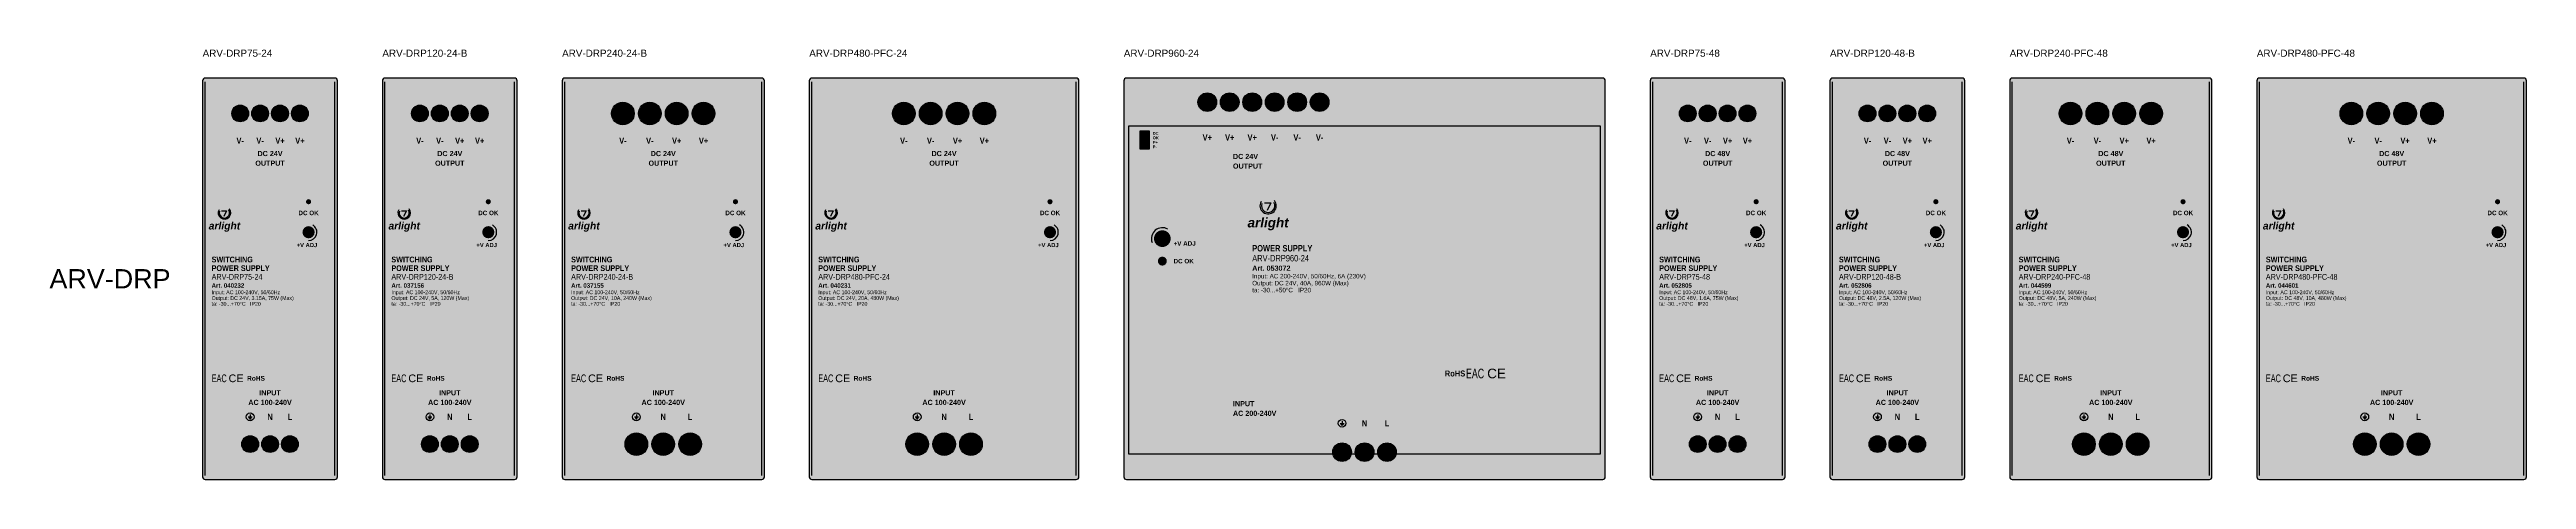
# Model space of a CAD drawing. Header units: millimetres. Extents: x -123 to 1275, y -651 to 54.
# Drawn here: x -48 to 724, y -323 to -189 of the extents above; entities that cross this region are included whole.
import ezdxf
from ezdxf.enums import TextEntityAlignment as Align

# ---------------------------------------------------------------- set-up
doc = ezdxf.new("R2010")
doc.units = ezdxf.units.MM
doc.styles.add('AL_Arial', font='arial.ttf')
doc.styles.add('AL_ArialBd', font='arialbd.ttf')
doc.styles.add('AL_ArialBdI', font='arialbi.ttf')
doc.styles.add('AL_ArialN', font='ARIALN.TTF')

# ---------------------------------------------------------------- blocks, each defined once
blk = doc.blocks.new('ARV-DRP75-24')
at = {"true_color": 0x929498}
blk.add_hatch(color=252, dxfattribs=at).paths.add_polyline_path([(0.8, -62.5), (41.2, -62.5, 0.414213562), (42, -61.7), (42, 61.7, 0.414213562), (41.2, 62.5), (0.8, 62.5, 0.414213562), (0, 61.7), (0, -61.7, 0.414213562)])
at = {"true_color": 0xced0d2}
blk.add_hatch(color=254, dxfattribs=at).paths.add_polyline_path([(0.8, 58.5), (41.2, 58.5), (41.2, 61.3), (0.8, 61.3)])
at = {"true_color": 0xb8babc}
blk.add_hatch(color=9, dxfattribs=at).paths.add_polyline_path([(0.8, -58.5), (41.2, -58.5), (41.2, 58.5), (0.8, 58.5)])
at = {"true_color": 0x28282a}
for points in [[(9.2, 47.896), (32.8, 47.896, 0.414213562), (34, 49.096), (34, 53.904, 0.414213562), (32.8, 55.104), (9.2, 55.104, 0.414213562), (8, 53.904), (8, 49.096, 0.414213562)], [(12.3, -55.104), (29.7, -55.104, 0.414213562), (30.9, -53.904), (30.9, -49.096, 0.414213562), (29.7, -47.896), (12.3, -47.896, 0.414213562), (11.1, -49.096), (11.1, -53.904, 0.414213562)]]:
    blk.add_hatch(color=250, dxfattribs=at).paths.add_polyline_path(points)
at = {"true_color": 0x62be78}
h = blk.add_hatch(color=103, dxfattribs=at)
edge = h.paths.add_edge_path()
edge.add_arc((11.7, 51.5), 2.604, 0, 360)
h = blk.add_hatch(color=103, dxfattribs=at)
edge = h.paths.add_edge_path()
edge.add_arc((17.9, 51.5), 2.604, 0, 360)
h = blk.add_hatch(color=103, dxfattribs=at)
edge = h.paths.add_edge_path()
edge.add_arc((24.1, 51.5), 2.604, 0, 360)
h = blk.add_hatch(color=103, dxfattribs=at)
edge = h.paths.add_edge_path()
edge.add_arc((30.3, 51.5), 2.604, 0, 360)
at = {"true_color": 0x448554}
h = blk.add_hatch(color=107, dxfattribs=at)
edge = h.paths.add_edge_path()
edge.add_arc((11.7, 51.5), 1.61448, 0, 360)
at = {"true_color": 0x1c5432}
h = blk.add_hatch(color=109, dxfattribs=at)
edge = h.paths.add_edge_path()
edge.add_arc((11.7, 51.5), 0.98952, 0, 360)
at = {"true_color": 0x448554}
h = blk.add_hatch(color=107, dxfattribs=at)
edge = h.paths.add_edge_path()
edge.add_arc((17.9, 51.5), 1.61448, 0, 360)
at = {"true_color": 0x1c5432}
h = blk.add_hatch(color=109, dxfattribs=at)
edge = h.paths.add_edge_path()
edge.add_arc((17.9, 51.5), 0.98952, 0, 360)
at = {"true_color": 0x448554}
h = blk.add_hatch(color=107, dxfattribs=at)
edge = h.paths.add_edge_path()
edge.add_arc((24.1, 51.5), 1.61448, 0, 360)
at = {"true_color": 0x1c5432}
h = blk.add_hatch(color=109, dxfattribs=at)
edge = h.paths.add_edge_path()
edge.add_arc((24.1, 51.5), 0.98952, 0, 360)
at = {"true_color": 0x448554}
h = blk.add_hatch(color=107, dxfattribs=at)
edge = h.paths.add_edge_path()
edge.add_arc((30.3, 51.5), 1.61448, 0, 360)
at = {"true_color": 0x1c5432}
h = blk.add_hatch(color=109, dxfattribs=at)
edge = h.paths.add_edge_path()
edge.add_arc((30.3, 51.5), 0.98952, 0, 360)
at = {"true_color": 0x464648}
for points in [[(2.5, 35.75), (14.5, 35.75), (14.5, 36.25), (2.5, 36.25)], [(2.5, 35.05), (14.5, 35.05), (14.5, 35.45), (2.5, 35.45)], [(27.5, 35.75), (39.5, 35.75), (39.5, 36.25), (27.5, 36.25)], [(27.5, 35.05), (39.5, 35.05), (39.5, 35.45), (27.5, 35.45)], [(2.5, -35.75), (14.5, -35.75), (14.5, -35.25), (2.5, -35.25)], [(2.5, -36.45), (14.5, -36.45), (14.5, -36.05), (2.5, -36.05)], [(27.5, -35.75), (39.5, -35.75), (39.5, -35.25), (27.5, -35.25)], [(27.5, -36.45), (39.5, -36.45), (39.5, -36.05), (27.5, -36.05)]]:
    blk.add_hatch(color=149, dxfattribs=at).paths.add_polyline_path(points)
at = {"true_color": 0x3c463c}
h = blk.add_hatch(color=250, dxfattribs=at)
edge = h.paths.add_edge_path()
edge.add_arc((33, 24), 0.8, 0, 360)
at = {"true_color": 0x28282a}
h = blk.add_hatch(color=250, dxfattribs=at)
edge = h.paths.add_edge_path()
edge.add_arc((33, 14.5), 1.9, 0, 360)
at = {"true_color": 0x62be78}
h = blk.add_hatch(color=103, dxfattribs=at)
edge = h.paths.add_edge_path()
edge.add_arc((14.8, -51.5), 2.604, 0, 360)
at = {"true_color": 0x448554}
h = blk.add_hatch(color=107, dxfattribs=at)
edge = h.paths.add_edge_path()
edge.add_arc((14.8, -51.5), 1.61448, 0, 360)
at = {"true_color": 0x1c5432}
h = blk.add_hatch(color=109, dxfattribs=at)
edge = h.paths.add_edge_path()
edge.add_arc((14.8, -51.5), 0.98952, 0, 360)
at = {"true_color": 0x62be78}
h = blk.add_hatch(color=103, dxfattribs=at)
edge = h.paths.add_edge_path()
edge.add_arc((21, -51.5), 2.604, 0, 360)
at = {"true_color": 0x448554}
h = blk.add_hatch(color=107, dxfattribs=at)
edge = h.paths.add_edge_path()
edge.add_arc((21, -51.5), 1.61448, 0, 360)
at = {"true_color": 0x1c5432}
h = blk.add_hatch(color=109, dxfattribs=at)
edge = h.paths.add_edge_path()
edge.add_arc((21, -51.5), 0.98952, 0, 360)
at = {"true_color": 0x62be78}
h = blk.add_hatch(color=103, dxfattribs=at)
edge = h.paths.add_edge_path()
edge.add_arc((27.2, -51.5), 2.604, 0, 360)
at = {"true_color": 0x448554}
h = blk.add_hatch(color=107, dxfattribs=at)
edge = h.paths.add_edge_path()
edge.add_arc((27.2, -51.5), 1.61448, 0, 360)
at = {"true_color": 0x1c5432}
h = blk.add_hatch(color=109, dxfattribs=at)
edge = h.paths.add_edge_path()
edge.add_arc((27.2, -51.5), 0.98952, 0, 360)
at = {"true_color": 0xa5a7a9}
blk.add_hatch(color=253, dxfattribs=at).paths.add_polyline_path([(0.8, -61.3), (41.2, -61.3), (41.2, -58.5), (0.8, -58.5)])
at = {"color": 252, "true_color": 0x8a8b8d}
for p, q in [((0.8, -61.3), (0.8, 61.3)), ((41.2, -61.3), (41.2, 61.3))]:
    blk.add_line(p, q, dxfattribs=at)
at = {"color": 250, "true_color": 0x3c3c3e}
for p, q in [((14.1882, -43.0437), (15.4118, -43.0437)), ((14.4067, -43.32775), (15.1933, -43.32775)), ((14.6252, -43.6118), (14.9748, -43.6118)), ((14.8, -42.3008), (14.8, -43.0437))]:
    blk.add_line(p, q, dxfattribs=at)
blk.add_lwpolyline([(0.8, -62.5), (41.2, -62.5, 0.414213562), (42, -61.7), (42, 61.7, 0.414213562), (41.2, 62.5), (0.8, 62.5, 0.414213562), (0, 61.7), (0, -61.7, 0.414213562)], format="xyb", close=True)
blk.add_lwpolyline([(5.91525, 21.20925), (7.47925, 21.20925), (6.5995, 19.352)], dxfattribs=at)
at = {"color": 97, "true_color": 0x287846}
for centre in [(11.7, 51.5), (17.9, 51.5), (24.1, 51.5), (30.3, 51.5), (14.8, -51.5), (21, -51.5), (27.2, -51.5)]:
    blk.add_circle(centre, 2.604, dxfattribs=at)
at = {"color": 250, "true_color": 0x3c3c3e}
blk.add_circle((14.8, -43), 1.20175, dxfattribs=at)
for centre, radius, start, end in [((6.795, 20.525), 1.955, 150, 400), ((6.795, 20.525), 1.6031, 160, 390), ((33, 14.5), 2.6, 270, 60)]:
    blk.add_arc(centre, radius, start, end, dxfattribs=at)
at = {"color": 250, "true_color": 0x3c3c3e, "style": 'AL_ArialBd', "width": 0.8}
for s, height, p in [('V-', 1.9, (11.7, 43)), ('V-', 1.9, (17.9, 43)), ('DC 24V', 1.6, (21, 39)), ('V+', 1.9, (24.1, 43)), ('V+', 1.9, (30.3, 43)), ('OUTPUT', 1.6, (21, 36)), ('DC OK', 1.4, (33, 20.5)), ('+V ADJ', 1.3, (32.5, 10.5)), ('AC 100-240V', 1.6, (21, -38.5)), ('INPUT', 1.6, (21, -35.5)), ('N', 1.9, (21, -43)), ('L', 1.9, (27.2, -43))]:
    blk.add_text(s, height=height, dxfattribs=at).set_placement(p, align=Align.MIDDLE_CENTER)
at = {"color": 250, "true_color": 0x3c3c3e, "style": 'AL_ArialBdI'}
blk.add_text('arlight', height=2.3, dxfattribs=at).set_placement((6.795, 16.5), align=Align.MIDDLE_CENTER)
at = {"color": 250, "true_color": 0x3c3c3e}
for s, height, style, width, p in [('ARV-DRP75-24', 1.8, 'AL_Arial', 0.78, (2.8, 0.6)), ('SWITCHING', 1.8, 'AL_ArialBd', 0.78, (2.8, 6)), ('POWER SUPPLY', 1.8, 'AL_ArialBd', 0.78, (2.8, 3.3)), ('ta: -30...+70°C   IP20', 1.2, 'AL_Arial', 0.78, (2.8, -7.8)), ('Art. 040232', 1.4, 'AL_ArialBd', 0.78, (2.8, -2.1)), ('Output: DC 24V, 3.15A, 75W (Max)', 1.2, 'AL_Arial', 0.78, (2.8, -6)), ('Input: AC 100-240V, 50/60Hz', 1.2, 'AL_Arial', 0.78, (2.8, -4.2)), ('EAC', 2.4, 'AL_ArialN', 0.8, (2.8, -31)), ('RoHS', 1.488, 'AL_ArialBd', 0.9, (13.84, -31))]:
    blk.add_text(s, height=height, dxfattribs=dict(at, style=style, width=width)).set_placement(p, align=Align.MIDDLE_LEFT)
at = {"color": 250, "true_color": 0x3c3c3e, "style": 'AL_Arial'}
blk.add_text('CE', height=2.4, dxfattribs=at).set_placement((8.08, -31), align=Align.MIDDLE_LEFT)
blk = doc.blocks.new('ARV-DRP120-24-B')
at = {"true_color": 0x929498}
blk.add_hatch(color=252, dxfattribs=at).paths.add_polyline_path([(0.8, -62.5), (41.2, -62.5, 0.414213562), (42, -61.7), (42, 61.7, 0.414213562), (41.2, 62.5), (0.8, 62.5, 0.414213562), (0, 61.7), (0, -61.7, 0.414213562)])
at = {"true_color": 0xced0d2}
blk.add_hatch(color=254, dxfattribs=at).paths.add_polyline_path([(0.8, 58.5), (41.2, 58.5), (41.2, 61.3), (0.8, 61.3)])
at = {"true_color": 0xb8babc}
blk.add_hatch(color=9, dxfattribs=at).paths.add_polyline_path([(0.8, -58.5), (41.2, -58.5), (41.2, 58.5), (0.8, 58.5)])
at = {"true_color": 0x28282a}
for points in [[(9.2, 47.896), (32.8, 47.896, 0.414213562), (34, 49.096), (34, 53.904, 0.414213562), (32.8, 55.104), (9.2, 55.104, 0.414213562), (8, 53.904), (8, 49.096, 0.414213562)], [(12.3, -55.104), (29.7, -55.104, 0.414213562), (30.9, -53.904), (30.9, -49.096, 0.414213562), (29.7, -47.896), (12.3, -47.896, 0.414213562), (11.1, -49.096), (11.1, -53.904, 0.414213562)]]:
    blk.add_hatch(color=250, dxfattribs=at).paths.add_polyline_path(points)
at = {"true_color": 0x62be78}
h = blk.add_hatch(color=103, dxfattribs=at)
edge = h.paths.add_edge_path()
edge.add_arc((11.7, 51.5), 2.604, 0, 360)
h = blk.add_hatch(color=103, dxfattribs=at)
edge = h.paths.add_edge_path()
edge.add_arc((17.9, 51.5), 2.604, 0, 360)
h = blk.add_hatch(color=103, dxfattribs=at)
edge = h.paths.add_edge_path()
edge.add_arc((24.1, 51.5), 2.604, 0, 360)
h = blk.add_hatch(color=103, dxfattribs=at)
edge = h.paths.add_edge_path()
edge.add_arc((30.3, 51.5), 2.604, 0, 360)
at = {"true_color": 0x448554}
h = blk.add_hatch(color=107, dxfattribs=at)
edge = h.paths.add_edge_path()
edge.add_arc((11.7, 51.5), 1.61448, 0, 360)
at = {"true_color": 0x1c5432}
h = blk.add_hatch(color=109, dxfattribs=at)
edge = h.paths.add_edge_path()
edge.add_arc((11.7, 51.5), 0.98952, 0, 360)
at = {"true_color": 0x448554}
h = blk.add_hatch(color=107, dxfattribs=at)
edge = h.paths.add_edge_path()
edge.add_arc((17.9, 51.5), 1.61448, 0, 360)
at = {"true_color": 0x1c5432}
h = blk.add_hatch(color=109, dxfattribs=at)
edge = h.paths.add_edge_path()
edge.add_arc((17.9, 51.5), 0.98952, 0, 360)
at = {"true_color": 0x448554}
h = blk.add_hatch(color=107, dxfattribs=at)
edge = h.paths.add_edge_path()
edge.add_arc((24.1, 51.5), 1.61448, 0, 360)
at = {"true_color": 0x1c5432}
h = blk.add_hatch(color=109, dxfattribs=at)
edge = h.paths.add_edge_path()
edge.add_arc((24.1, 51.5), 0.98952, 0, 360)
at = {"true_color": 0x448554}
h = blk.add_hatch(color=107, dxfattribs=at)
edge = h.paths.add_edge_path()
edge.add_arc((30.3, 51.5), 1.61448, 0, 360)
at = {"true_color": 0x1c5432}
h = blk.add_hatch(color=109, dxfattribs=at)
edge = h.paths.add_edge_path()
edge.add_arc((30.3, 51.5), 0.98952, 0, 360)
at = {"true_color": 0x464648}
for points in [[(2.5, 35.75), (14.5, 35.75), (14.5, 36.25), (2.5, 36.25)], [(2.5, 35.05), (14.5, 35.05), (14.5, 35.45), (2.5, 35.45)], [(27.5, 35.75), (39.5, 35.75), (39.5, 36.25), (27.5, 36.25)], [(27.5, 35.05), (39.5, 35.05), (39.5, 35.45), (27.5, 35.45)], [(2.5, -35.75), (14.5, -35.75), (14.5, -35.25), (2.5, -35.25)], [(2.5, -36.45), (14.5, -36.45), (14.5, -36.05), (2.5, -36.05)], [(27.5, -35.75), (39.5, -35.75), (39.5, -35.25), (27.5, -35.25)], [(27.5, -36.45), (39.5, -36.45), (39.5, -36.05), (27.5, -36.05)]]:
    blk.add_hatch(color=149, dxfattribs=at).paths.add_polyline_path(points)
at = {"true_color": 0x3c463c}
h = blk.add_hatch(color=250, dxfattribs=at)
edge = h.paths.add_edge_path()
edge.add_arc((33, 24), 0.8, 0, 360)
at = {"true_color": 0x28282a}
h = blk.add_hatch(color=250, dxfattribs=at)
edge = h.paths.add_edge_path()
edge.add_arc((33, 14.5), 1.9, 0, 360)
at = {"true_color": 0x62be78}
h = blk.add_hatch(color=103, dxfattribs=at)
edge = h.paths.add_edge_path()
edge.add_arc((14.8, -51.5), 2.604, 0, 360)
at = {"true_color": 0x448554}
h = blk.add_hatch(color=107, dxfattribs=at)
edge = h.paths.add_edge_path()
edge.add_arc((14.8, -51.5), 1.61448, 0, 360)
at = {"true_color": 0x1c5432}
h = blk.add_hatch(color=109, dxfattribs=at)
edge = h.paths.add_edge_path()
edge.add_arc((14.8, -51.5), 0.98952, 0, 360)
at = {"true_color": 0x62be78}
h = blk.add_hatch(color=103, dxfattribs=at)
edge = h.paths.add_edge_path()
edge.add_arc((21, -51.5), 2.604, 0, 360)
at = {"true_color": 0x448554}
h = blk.add_hatch(color=107, dxfattribs=at)
edge = h.paths.add_edge_path()
edge.add_arc((21, -51.5), 1.61448, 0, 360)
at = {"true_color": 0x1c5432}
h = blk.add_hatch(color=109, dxfattribs=at)
edge = h.paths.add_edge_path()
edge.add_arc((21, -51.5), 0.98952, 0, 360)
at = {"true_color": 0x62be78}
h = blk.add_hatch(color=103, dxfattribs=at)
edge = h.paths.add_edge_path()
edge.add_arc((27.2, -51.5), 2.604, 0, 360)
at = {"true_color": 0x448554}
h = blk.add_hatch(color=107, dxfattribs=at)
edge = h.paths.add_edge_path()
edge.add_arc((27.2, -51.5), 1.61448, 0, 360)
at = {"true_color": 0x1c5432}
h = blk.add_hatch(color=109, dxfattribs=at)
edge = h.paths.add_edge_path()
edge.add_arc((27.2, -51.5), 0.98952, 0, 360)
at = {"true_color": 0xa5a7a9}
blk.add_hatch(color=253, dxfattribs=at).paths.add_polyline_path([(0.8, -61.3), (41.2, -61.3), (41.2, -58.5), (0.8, -58.5)])
at = {"color": 252, "true_color": 0x8a8b8d}
for p, q in [((0.8, -61.3), (0.8, 61.3)), ((41.2, -61.3), (41.2, 61.3))]:
    blk.add_line(p, q, dxfattribs=at)
at = {"color": 250, "true_color": 0x3c3c3e}
for p, q in [((14.1882, -43.0437), (15.4118, -43.0437)), ((14.4067, -43.32775), (15.1933, -43.32775)), ((14.6252, -43.6118), (14.9748, -43.6118)), ((14.8, -42.3008), (14.8, -43.0437))]:
    blk.add_line(p, q, dxfattribs=at)
blk.add_lwpolyline([(0.8, -62.5), (41.2, -62.5, 0.414213562), (42, -61.7), (42, 61.7, 0.414213562), (41.2, 62.5), (0.8, 62.5, 0.414213562), (0, 61.7), (0, -61.7, 0.414213562)], format="xyb", close=True)
blk.add_lwpolyline([(5.91525, 21.20925), (7.47925, 21.20925), (6.5995, 19.352)], dxfattribs=at)
at = {"color": 97, "true_color": 0x287846}
for centre in [(11.7, 51.5), (17.9, 51.5), (24.1, 51.5), (30.3, 51.5), (14.8, -51.5), (21, -51.5), (27.2, -51.5)]:
    blk.add_circle(centre, 2.604, dxfattribs=at)
at = {"color": 250, "true_color": 0x3c3c3e}
blk.add_circle((14.8, -43), 1.20175, dxfattribs=at)
for centre, radius, start, end in [((6.795, 20.525), 1.955, 150, 400), ((6.795, 20.525), 1.6031, 160, 390), ((33, 14.5), 2.6, 270, 60)]:
    blk.add_arc(centre, radius, start, end, dxfattribs=at)
at = {"color": 250, "true_color": 0x3c3c3e, "style": 'AL_ArialBd', "width": 0.8}
for s, height, p in [('V-', 1.9, (11.7, 43)), ('V-', 1.9, (17.9, 43)), ('DC 24V', 1.6, (21, 39)), ('V+', 1.9, (24.1, 43)), ('V+', 1.9, (30.3, 43)), ('OUTPUT', 1.6, (21, 36)), ('DC OK', 1.4, (33, 20.5)), ('+V ADJ', 1.3, (32.5, 10.5)), ('AC 100-240V', 1.6, (21, -38.5)), ('INPUT', 1.6, (21, -35.5)), ('N', 1.9, (21, -43)), ('L', 1.9, (27.2, -43))]:
    blk.add_text(s, height=height, dxfattribs=at).set_placement(p, align=Align.MIDDLE_CENTER)
at = {"color": 250, "true_color": 0x3c3c3e, "style": 'AL_ArialBdI'}
blk.add_text('arlight', height=2.3, dxfattribs=at).set_placement((6.795, 16.5), align=Align.MIDDLE_CENTER)
at = {"color": 250, "true_color": 0x3c3c3e}
for s, height, style, width, p in [('ARV-DRP120-24-B', 1.8, 'AL_Arial', 0.78, (2.8, 0.6)), ('SWITCHING', 1.8, 'AL_ArialBd', 0.78, (2.8, 6)), ('POWER SUPPLY', 1.8, 'AL_ArialBd', 0.78, (2.8, 3.3)), ('ta: -30...+70°C   IP20', 1.2, 'AL_Arial', 0.78, (2.8, -7.8)), ('Art. 037156', 1.4, 'AL_ArialBd', 0.78, (2.8, -2.1)), ('Output: DC 24V, 5A, 120W (Max)', 1.2, 'AL_Arial', 0.78, (2.8, -6)), ('Input: AC 100-240V, 50/60Hz', 1.2, 'AL_Arial', 0.78, (2.8, -4.2)), ('EAC', 2.4, 'AL_ArialN', 0.8, (2.8, -31)), ('RoHS', 1.488, 'AL_ArialBd', 0.9, (13.84, -31))]:
    blk.add_text(s, height=height, dxfattribs=dict(at, style=style, width=width)).set_placement(p, align=Align.MIDDLE_LEFT)
at = {"color": 250, "true_color": 0x3c3c3e, "style": 'AL_Arial'}
blk.add_text('CE', height=2.4, dxfattribs=at).set_placement((8.08, -31), align=Align.MIDDLE_LEFT)
blk = doc.blocks.new('ARV-DRP240-24-B')
at = {"true_color": 0x929498}
blk.add_hatch(color=252, dxfattribs=at).paths.add_polyline_path([(0.8, -62.5), (62.2, -62.5, 0.414213562), (63, -61.7), (63, 61.7, 0.414213562), (62.2, 62.5), (0.8, 62.5, 0.414213562), (0, 61.7), (0, -61.7, 0.414213562)])
at = {"true_color": 0xced0d2}
blk.add_hatch(color=254, dxfattribs=at).paths.add_polyline_path([(0.8, 58.5), (62.2, 58.5), (62.2, 61.3), (0.8, 61.3)])
at = {"true_color": 0xb8babc}
blk.add_hatch(color=9, dxfattribs=at).paths.add_polyline_path([(0.8, -58.5), (62.2, -58.5), (62.2, 58.5), (0.8, 58.5)])
at = {"true_color": 0x28282a}
for points in [[(15.36, 46.9846), (47.64, 46.9846, 0.414213562), (48.84, 48.1846), (48.84, 54.8154, 0.414213562), (47.64, 56.0154), (15.36, 56.0154, 0.414213562), (14.16, 54.8154), (14.16, 48.1846, 0.414213562)], [(19.545, -56.0154), (43.455, -56.0154, 0.414213562), (44.655, -54.8154), (44.655, -48.1846, 0.414213562), (43.455, -46.9846), (19.545, -46.9846, 0.414213562), (18.345, -48.1846), (18.345, -54.8154, 0.414213562)]]:
    blk.add_hatch(color=250, dxfattribs=at).paths.add_polyline_path(points)
at = {"true_color": 0x62be78}
h = blk.add_hatch(color=103, dxfattribs=at)
edge = h.paths.add_edge_path()
edge.add_arc((18.945, 51.5), 3.5154, 0, 360)
h = blk.add_hatch(color=103, dxfattribs=at)
edge = h.paths.add_edge_path()
edge.add_arc((27.315, 51.5), 3.5154, 0, 360)
h = blk.add_hatch(color=103, dxfattribs=at)
edge = h.paths.add_edge_path()
edge.add_arc((35.685, 51.5), 3.5154, 0, 360)
h = blk.add_hatch(color=103, dxfattribs=at)
edge = h.paths.add_edge_path()
edge.add_arc((44.055, 51.5), 3.5154, 0, 360)
at = {"true_color": 0x448554}
h = blk.add_hatch(color=107, dxfattribs=at)
edge = h.paths.add_edge_path()
edge.add_arc((18.945, 51.5), 2.17955, 0, 360)
at = {"true_color": 0x1c5432}
h = blk.add_hatch(color=109, dxfattribs=at)
edge = h.paths.add_edge_path()
edge.add_arc((18.945, 51.5), 1.33585, 0, 360)
at = {"true_color": 0x448554}
h = blk.add_hatch(color=107, dxfattribs=at)
edge = h.paths.add_edge_path()
edge.add_arc((27.315, 51.5), 2.17955, 0, 360)
at = {"true_color": 0x1c5432}
h = blk.add_hatch(color=109, dxfattribs=at)
edge = h.paths.add_edge_path()
edge.add_arc((27.315, 51.5), 1.33585, 0, 360)
at = {"true_color": 0x448554}
h = blk.add_hatch(color=107, dxfattribs=at)
edge = h.paths.add_edge_path()
edge.add_arc((35.685, 51.5), 2.17955, 0, 360)
at = {"true_color": 0x1c5432}
h = blk.add_hatch(color=109, dxfattribs=at)
edge = h.paths.add_edge_path()
edge.add_arc((35.685, 51.5), 1.33585, 0, 360)
at = {"true_color": 0x448554}
h = blk.add_hatch(color=107, dxfattribs=at)
edge = h.paths.add_edge_path()
edge.add_arc((44.055, 51.5), 2.17955, 0, 360)
at = {"true_color": 0x1c5432}
h = blk.add_hatch(color=109, dxfattribs=at)
edge = h.paths.add_edge_path()
edge.add_arc((44.055, 51.5), 1.33585, 0, 360)
at = {"true_color": 0x464648}
for points in [[(2.5, 35.75), (25, 35.75), (25, 36.25), (2.5, 36.25)], [(2.5, 35.05), (25, 35.05), (25, 35.45), (2.5, 35.45)], [(38, 35.75), (60.5, 35.75), (60.5, 36.25), (38, 36.25)], [(38, 35.05), (60.5, 35.05), (60.5, 35.45), (38, 35.45)], [(2.5, -35.75), (25, -35.75), (25, -35.25), (2.5, -35.25)], [(2.5, -36.45), (25, -36.45), (25, -36.05), (2.5, -36.05)], [(38, -35.75), (60.5, -35.75), (60.5, -35.25), (38, -35.25)], [(38, -36.45), (60.5, -36.45), (60.5, -36.05), (38, -36.05)]]:
    blk.add_hatch(color=149, dxfattribs=at).paths.add_polyline_path(points)
at = {"true_color": 0x3c463c}
h = blk.add_hatch(color=250, dxfattribs=at)
edge = h.paths.add_edge_path()
edge.add_arc((54, 24), 0.8, 0, 360)
at = {"true_color": 0x28282a}
h = blk.add_hatch(color=250, dxfattribs=at)
edge = h.paths.add_edge_path()
edge.add_arc((54, 14.5), 1.9, 0, 360)
at = {"true_color": 0x62be78}
h = blk.add_hatch(color=103, dxfattribs=at)
edge = h.paths.add_edge_path()
edge.add_arc((23.13, -51.5), 3.5154, 0, 360)
at = {"true_color": 0x448554}
h = blk.add_hatch(color=107, dxfattribs=at)
edge = h.paths.add_edge_path()
edge.add_arc((23.13, -51.5), 2.17955, 0, 360)
at = {"true_color": 0x1c5432}
h = blk.add_hatch(color=109, dxfattribs=at)
edge = h.paths.add_edge_path()
edge.add_arc((23.13, -51.5), 1.33585, 0, 360)
at = {"true_color": 0x62be78}
h = blk.add_hatch(color=103, dxfattribs=at)
edge = h.paths.add_edge_path()
edge.add_arc((31.5, -51.5), 3.5154, 0, 360)
at = {"true_color": 0x448554}
h = blk.add_hatch(color=107, dxfattribs=at)
edge = h.paths.add_edge_path()
edge.add_arc((31.5, -51.5), 2.17955, 0, 360)
at = {"true_color": 0x1c5432}
h = blk.add_hatch(color=109, dxfattribs=at)
edge = h.paths.add_edge_path()
edge.add_arc((31.5, -51.5), 1.33585, 0, 360)
at = {"true_color": 0x62be78}
h = blk.add_hatch(color=103, dxfattribs=at)
edge = h.paths.add_edge_path()
edge.add_arc((39.87, -51.5), 3.5154, 0, 360)
at = {"true_color": 0x448554}
h = blk.add_hatch(color=107, dxfattribs=at)
edge = h.paths.add_edge_path()
edge.add_arc((39.87, -51.5), 2.17955, 0, 360)
at = {"true_color": 0x1c5432}
h = blk.add_hatch(color=109, dxfattribs=at)
edge = h.paths.add_edge_path()
edge.add_arc((39.87, -51.5), 1.33585, 0, 360)
at = {"true_color": 0xa5a7a9}
blk.add_hatch(color=253, dxfattribs=at).paths.add_polyline_path([(0.8, -61.3), (62.2, -61.3), (62.2, -58.5), (0.8, -58.5)])
at = {"color": 252, "true_color": 0x8a8b8d}
for p, q in [((0.8, -61.3), (0.8, 61.3)), ((62.2, -61.3), (62.2, 61.3))]:
    blk.add_line(p, q, dxfattribs=at)
at = {"color": 250, "true_color": 0x3c3c3e}
for p, q in [((22.5182, -43.0437), (23.7418, -43.0437)), ((22.7367, -43.32775), (23.5233, -43.32775)), ((22.9552, -43.6118), (23.3048, -43.6118)), ((23.13, -42.3008), (23.13, -43.0437))]:
    blk.add_line(p, q, dxfattribs=at)
blk.add_lwpolyline([(0.8, -62.5), (62.2, -62.5, 0.414213562), (63, -61.7), (63, 61.7, 0.414213562), (62.2, 62.5), (0.8, 62.5, 0.414213562), (0, 61.7), (0, -61.7, 0.414213562)], format="xyb", close=True)
blk.add_lwpolyline([(5.91525, 21.20925), (7.47925, 21.20925), (6.5995, 19.352)], dxfattribs=at)
at = {"color": 97, "true_color": 0x287846}
for centre in [(18.945, 51.5), (27.315, 51.5), (35.685, 51.5), (44.055, 51.5), (23.13, -51.5), (31.5, -51.5), (39.87, -51.5)]:
    blk.add_circle(centre, 3.5154, dxfattribs=at)
at = {"color": 250, "true_color": 0x3c3c3e}
blk.add_circle((23.13, -43), 1.20175, dxfattribs=at)
for centre, radius, start, end in [((6.795, 20.525), 1.955, 150, 400), ((6.795, 20.525), 1.6031, 160, 390), ((54, 14.5), 2.6, 270, 60)]:
    blk.add_arc(centre, radius, start, end, dxfattribs=at)
at = {"color": 250, "true_color": 0x3c3c3e, "style": 'AL_ArialBd', "width": 0.8}
for s, height, p in [('V-', 1.9, (18.945, 43)), ('V-', 1.9, (27.315, 43)), ('DC 24V', 1.6, (31.5, 39)), ('V+', 1.9, (35.685, 43)), ('V+', 1.9, (44.055, 43)), ('OUTPUT', 1.6, (31.5, 36)), ('DC OK', 1.4, (54, 20.5)), ('+V ADJ', 1.3, (53.5, 10.5)), ('AC 100-240V', 1.6, (31.5, -38.5)), ('INPUT', 1.6, (31.5, -35.5)), ('N', 1.9, (31.5, -43)), ('L', 1.9, (39.87, -43))]:
    blk.add_text(s, height=height, dxfattribs=at).set_placement(p, align=Align.MIDDLE_CENTER)
at = {"color": 250, "true_color": 0x3c3c3e, "style": 'AL_ArialBdI'}
blk.add_text('arlight', height=2.3, dxfattribs=at).set_placement((6.795, 16.5), align=Align.MIDDLE_CENTER)
at = {"color": 250, "true_color": 0x3c3c3e}
for s, height, style, width, p in [('ARV-DRP240-24-B', 1.8, 'AL_Arial', 0.78, (2.8, 0.6)), ('SWITCHING', 1.8, 'AL_ArialBd', 0.78, (2.8, 6)), ('POWER SUPPLY', 1.8, 'AL_ArialBd', 0.78, (2.8, 3.3)), ('ta: -30...+70°C   IP20', 1.2, 'AL_Arial', 0.78, (2.8, -7.8)), ('Art. 037155', 1.4, 'AL_ArialBd', 0.78, (2.8, -2.1)), ('Output: DC 24V, 10A, 240W (Max)', 1.2, 'AL_Arial', 0.78, (2.8, -6)), ('Input: AC 100-240V, 50/60Hz', 1.2, 'AL_Arial', 0.78, (2.8, -4.2)), ('EAC', 2.4, 'AL_ArialN', 0.8, (2.8, -31)), ('RoHS', 1.488, 'AL_ArialBd', 0.9, (13.84, -31))]:
    blk.add_text(s, height=height, dxfattribs=dict(at, style=style, width=width)).set_placement(p, align=Align.MIDDLE_LEFT)
at = {"color": 250, "true_color": 0x3c3c3e, "style": 'AL_Arial'}
blk.add_text('CE', height=2.4, dxfattribs=at).set_placement((8.08, -31), align=Align.MIDDLE_LEFT)
blk = doc.blocks.new('ARV-DRP480-PFC-24')
at = {"true_color": 0x929498}
blk.add_hatch(color=252, dxfattribs=at).paths.add_polyline_path([(0.8, -62.5), (83.2, -62.5, 0.414213562), (84, -61.7), (84, 61.7, 0.414213562), (83.2, 62.5), (0.8, 62.5, 0.414213562), (0, 61.7), (0, -61.7, 0.414213562)])
at = {"true_color": 0xced0d2}
blk.add_hatch(color=254, dxfattribs=at).paths.add_polyline_path([(0.8, 58.5), (83.2, 58.5), (83.2, 61.3), (0.8, 61.3)])
at = {"true_color": 0xb8babc}
blk.add_hatch(color=9, dxfattribs=at).paths.add_polyline_path([(0.8, -58.5), (83.2, -58.5), (83.2, 58.5), (0.8, 58.5)])
at = {"true_color": 0x28282a}
for points in [[(25.86, 46.9846), (58.14, 46.9846, 0.414213562), (59.34, 48.1846), (59.34, 54.8154, 0.414213562), (58.14, 56.0154), (25.86, 56.0154, 0.414213562), (24.66, 54.8154), (24.66, 48.1846, 0.414213562)], [(30.045, -56.0154), (53.955, -56.0154, 0.414213562), (55.155, -54.8154), (55.155, -48.1846, 0.414213562), (53.955, -46.9846), (30.045, -46.9846, 0.414213562), (28.845, -48.1846), (28.845, -54.8154, 0.414213562)]]:
    blk.add_hatch(color=250, dxfattribs=at).paths.add_polyline_path(points)
at = {"true_color": 0x62be78}
h = blk.add_hatch(color=103, dxfattribs=at)
edge = h.paths.add_edge_path()
edge.add_arc((29.445, 51.5), 3.5154, 0, 360)
h = blk.add_hatch(color=103, dxfattribs=at)
edge = h.paths.add_edge_path()
edge.add_arc((37.815, 51.5), 3.5154, 0, 360)
h = blk.add_hatch(color=103, dxfattribs=at)
edge = h.paths.add_edge_path()
edge.add_arc((46.185, 51.5), 3.5154, 0, 360)
h = blk.add_hatch(color=103, dxfattribs=at)
edge = h.paths.add_edge_path()
edge.add_arc((54.555, 51.5), 3.5154, 0, 360)
at = {"true_color": 0x448554}
h = blk.add_hatch(color=107, dxfattribs=at)
edge = h.paths.add_edge_path()
edge.add_arc((29.445, 51.5), 2.17955, 0, 360)
at = {"true_color": 0x1c5432}
h = blk.add_hatch(color=109, dxfattribs=at)
edge = h.paths.add_edge_path()
edge.add_arc((29.445, 51.5), 1.33585, 0, 360)
at = {"true_color": 0x448554}
h = blk.add_hatch(color=107, dxfattribs=at)
edge = h.paths.add_edge_path()
edge.add_arc((37.815, 51.5), 2.17955, 0, 360)
at = {"true_color": 0x1c5432}
h = blk.add_hatch(color=109, dxfattribs=at)
edge = h.paths.add_edge_path()
edge.add_arc((37.815, 51.5), 1.33585, 0, 360)
at = {"true_color": 0x448554}
h = blk.add_hatch(color=107, dxfattribs=at)
edge = h.paths.add_edge_path()
edge.add_arc((46.185, 51.5), 2.17955, 0, 360)
at = {"true_color": 0x1c5432}
h = blk.add_hatch(color=109, dxfattribs=at)
edge = h.paths.add_edge_path()
edge.add_arc((46.185, 51.5), 1.33585, 0, 360)
at = {"true_color": 0x448554}
h = blk.add_hatch(color=107, dxfattribs=at)
edge = h.paths.add_edge_path()
edge.add_arc((54.555, 51.5), 2.17955, 0, 360)
at = {"true_color": 0x1c5432}
h = blk.add_hatch(color=109, dxfattribs=at)
edge = h.paths.add_edge_path()
edge.add_arc((54.555, 51.5), 1.33585, 0, 360)
at = {"true_color": 0x464648}
for points in [[(2.5, 35.75), (35.5, 35.75), (35.5, 36.25), (2.5, 36.25)], [(2.5, 35.05), (35.5, 35.05), (35.5, 35.45), (2.5, 35.45)], [(48.5, 35.75), (81.5, 35.75), (81.5, 36.25), (48.5, 36.25)], [(48.5, 35.05), (81.5, 35.05), (81.5, 35.45), (48.5, 35.45)], [(2.5, -35.75), (35.5, -35.75), (35.5, -35.25), (2.5, -35.25)], [(2.5, -36.45), (35.5, -36.45), (35.5, -36.05), (2.5, -36.05)], [(48.5, -35.75), (81.5, -35.75), (81.5, -35.25), (48.5, -35.25)], [(48.5, -36.45), (81.5, -36.45), (81.5, -36.05), (48.5, -36.05)]]:
    blk.add_hatch(color=149, dxfattribs=at).paths.add_polyline_path(points)
at = {"true_color": 0x3c463c}
h = blk.add_hatch(color=250, dxfattribs=at)
edge = h.paths.add_edge_path()
edge.add_arc((75, 24), 0.8, 0, 360)
at = {"true_color": 0x28282a}
h = blk.add_hatch(color=250, dxfattribs=at)
edge = h.paths.add_edge_path()
edge.add_arc((75, 14.5), 1.9, 0, 360)
at = {"true_color": 0x62be78}
h = blk.add_hatch(color=103, dxfattribs=at)
edge = h.paths.add_edge_path()
edge.add_arc((33.63, -51.5), 3.5154, 0, 360)
at = {"true_color": 0x448554}
h = blk.add_hatch(color=107, dxfattribs=at)
edge = h.paths.add_edge_path()
edge.add_arc((33.63, -51.5), 2.17955, 0, 360)
at = {"true_color": 0x1c5432}
h = blk.add_hatch(color=109, dxfattribs=at)
edge = h.paths.add_edge_path()
edge.add_arc((33.63, -51.5), 1.33585, 0, 360)
at = {"true_color": 0x62be78}
h = blk.add_hatch(color=103, dxfattribs=at)
edge = h.paths.add_edge_path()
edge.add_arc((42, -51.5), 3.5154, 0, 360)
at = {"true_color": 0x448554}
h = blk.add_hatch(color=107, dxfattribs=at)
edge = h.paths.add_edge_path()
edge.add_arc((42, -51.5), 2.17955, 0, 360)
at = {"true_color": 0x1c5432}
h = blk.add_hatch(color=109, dxfattribs=at)
edge = h.paths.add_edge_path()
edge.add_arc((42, -51.5), 1.33585, 0, 360)
at = {"true_color": 0x62be78}
h = blk.add_hatch(color=103, dxfattribs=at)
edge = h.paths.add_edge_path()
edge.add_arc((50.37, -51.5), 3.5154, 0, 360)
at = {"true_color": 0x448554}
h = blk.add_hatch(color=107, dxfattribs=at)
edge = h.paths.add_edge_path()
edge.add_arc((50.37, -51.5), 2.17955, 0, 360)
at = {"true_color": 0x1c5432}
h = blk.add_hatch(color=109, dxfattribs=at)
edge = h.paths.add_edge_path()
edge.add_arc((50.37, -51.5), 1.33585, 0, 360)
at = {"true_color": 0xa5a7a9}
blk.add_hatch(color=253, dxfattribs=at).paths.add_polyline_path([(0.8, -61.3), (83.2, -61.3), (83.2, -58.5), (0.8, -58.5)])
at = {"color": 252, "true_color": 0x8a8b8d}
for p, q in [((0.8, -61.3), (0.8, 61.3)), ((83.2, -61.3), (83.2, 61.3))]:
    blk.add_line(p, q, dxfattribs=at)
at = {"color": 250, "true_color": 0x3c3c3e}
for p, q in [((33.0182, -43.0437), (34.2418, -43.0437)), ((33.2367, -43.32775), (34.0233, -43.32775)), ((33.4552, -43.6118), (33.8048, -43.6118)), ((33.63, -42.3008), (33.63, -43.0437))]:
    blk.add_line(p, q, dxfattribs=at)
blk.add_lwpolyline([(0.8, -62.5), (83.2, -62.5, 0.414213562), (84, -61.7), (84, 61.7, 0.414213562), (83.2, 62.5), (0.8, 62.5, 0.414213562), (0, 61.7), (0, -61.7, 0.414213562)], format="xyb", close=True)
blk.add_lwpolyline([(5.91525, 21.20925), (7.47925, 21.20925), (6.5995, 19.352)], dxfattribs=at)
at = {"color": 97, "true_color": 0x287846}
for centre in [(29.445, 51.5), (37.815, 51.5), (46.185, 51.5), (54.555, 51.5), (33.63, -51.5), (42, -51.5), (50.37, -51.5)]:
    blk.add_circle(centre, 3.5154, dxfattribs=at)
at = {"color": 250, "true_color": 0x3c3c3e}
blk.add_circle((33.63, -43), 1.20175, dxfattribs=at)
for centre, radius, start, end in [((6.795, 20.525), 1.955, 150, 400), ((6.795, 20.525), 1.6031, 160, 390), ((75, 14.5), 2.6, 270, 60)]:
    blk.add_arc(centre, radius, start, end, dxfattribs=at)
at = {"color": 250, "true_color": 0x3c3c3e, "style": 'AL_ArialBd', "width": 0.8}
for s, height, p in [('V-', 1.9, (29.445, 43)), ('V-', 1.9, (37.815, 43)), ('DC 24V', 1.6, (42, 39)), ('V+', 1.9, (46.185, 43)), ('V+', 1.9, (54.555, 43)), ('OUTPUT', 1.6, (42, 36)), ('DC OK', 1.4, (75, 20.5)), ('+V ADJ', 1.3, (74.5, 10.5)), ('AC 100-240V', 1.6, (42, -38.5)), ('INPUT', 1.6, (42, -35.5)), ('N', 1.9, (42, -43)), ('L', 1.9, (50.37, -43))]:
    blk.add_text(s, height=height, dxfattribs=at).set_placement(p, align=Align.MIDDLE_CENTER)
at = {"color": 250, "true_color": 0x3c3c3e, "style": 'AL_ArialBdI'}
blk.add_text('arlight', height=2.3, dxfattribs=at).set_placement((6.795, 16.5), align=Align.MIDDLE_CENTER)
at = {"color": 250, "true_color": 0x3c3c3e}
for s, height, style, width, p in [('ARV-DRP480-PFC-24', 1.8, 'AL_Arial', 0.78, (2.8, 0.6)), ('SWITCHING', 1.8, 'AL_ArialBd', 0.78, (2.8, 6)), ('POWER SUPPLY', 1.8, 'AL_ArialBd', 0.78, (2.8, 3.3)), ('ta: -30...+70°C   IP20', 1.2, 'AL_Arial', 0.78, (2.8, -7.8)), ('Art. 040231', 1.4, 'AL_ArialBd', 0.78, (2.8, -2.1)), ('Output: DC 24V, 20A, 480W (Max)', 1.2, 'AL_Arial', 0.78, (2.8, -6)), ('Input: AC 100-240V, 50/60Hz', 1.2, 'AL_Arial', 0.78, (2.8, -4.2)), ('EAC', 2.4, 'AL_ArialN', 0.8, (2.8, -31)), ('RoHS', 1.488, 'AL_ArialBd', 0.9, (13.84, -31))]:
    blk.add_text(s, height=height, dxfattribs=dict(at, style=style, width=width)).set_placement(p, align=Align.MIDDLE_LEFT)
at = {"color": 250, "true_color": 0x3c3c3e, "style": 'AL_Arial'}
blk.add_text('CE', height=2.4, dxfattribs=at).set_placement((8.08, -31), align=Align.MIDDLE_LEFT)
blk = doc.blocks.new('ARV-DRP960-24')
at = {"true_color": 0x929498}
blk.add_hatch(color=252, dxfattribs=at).paths.add_polyline_path([(0.8, -62.5), (149.2, -62.5, 0.41421356), (150, -61.7), (150, 61.7, 0.41421356), (149.2, 62.5), (0.8, 62.5, 0.41421356), (0, 61.7), (0, -61.7, 0.41421356)])
at = {"true_color": 0xb8babc}
blk.add_hatch(color=9, dxfattribs=at).paths.add_polyline_path([(0.6, -61.7), (149.4, -61.7), (149.4, 61.7), (0.6, 61.7)])
at = {"true_color": 0x28282a}
for points in [[(23.1, 51.1), (63.9, 51.1, 0.41421356), (65.1, 52.3), (65.1, 57.7, 0.41421356), (63.9, 58.9), (23.1, 58.9, 0.41421356), (21.9, 57.7), (21.9, 52.3, 0.41421356)], [(65.1, -57.9), (84.9, -57.9, 0.41421356), (86.1, -56.7), (86.1, -51.3, 0.41421356), (84.9, -50.1), (65.1, -50.1, 0.41421356), (63.9, -51.3), (63.9, -56.7, 0.41421356)]]:
    blk.add_hatch(color=250, dxfattribs=at).paths.add_polyline_path(points)
at = {"true_color": 0x62be78}
h = blk.add_hatch(color=103, dxfattribs=at)
edge = h.paths.add_edge_path()
edge.add_arc((26, 55), 2.9, 0, 360)
at = {"true_color": 0x448554}
h = blk.add_hatch(color=107, dxfattribs=at)
edge = h.paths.add_edge_path()
edge.add_arc((26, 55), 1.798, 0, 360)
at = {"true_color": 0x1c5432}
h = blk.add_hatch(color=109, dxfattribs=at)
edge = h.paths.add_edge_path()
edge.add_arc((26, 55), 1.102, 0, 360)
at = {"true_color": 0x62be78}
h = blk.add_hatch(color=103, dxfattribs=at)
edge = h.paths.add_edge_path()
edge.add_arc((33, 55), 2.9, 0, 360)
at = {"true_color": 0x448554}
h = blk.add_hatch(color=107, dxfattribs=at)
edge = h.paths.add_edge_path()
edge.add_arc((33, 55), 1.798, 0, 360)
at = {"true_color": 0x1c5432}
h = blk.add_hatch(color=109, dxfattribs=at)
edge = h.paths.add_edge_path()
edge.add_arc((33, 55), 1.102, 0, 360)
at = {"true_color": 0x62be78}
h = blk.add_hatch(color=103, dxfattribs=at)
edge = h.paths.add_edge_path()
edge.add_arc((40, 55), 2.9, 0, 360)
at = {"true_color": 0x448554}
h = blk.add_hatch(color=107, dxfattribs=at)
edge = h.paths.add_edge_path()
edge.add_arc((40, 55), 1.798, 0, 360)
at = {"true_color": 0x1c5432}
h = blk.add_hatch(color=109, dxfattribs=at)
edge = h.paths.add_edge_path()
edge.add_arc((40, 55), 1.102, 0, 360)
at = {"true_color": 0x62be78}
h = blk.add_hatch(color=103, dxfattribs=at)
edge = h.paths.add_edge_path()
edge.add_arc((47, 55), 2.9, 0, 360)
at = {"true_color": 0x448554}
h = blk.add_hatch(color=107, dxfattribs=at)
edge = h.paths.add_edge_path()
edge.add_arc((47, 55), 1.798, 0, 360)
at = {"true_color": 0x1c5432}
h = blk.add_hatch(color=109, dxfattribs=at)
edge = h.paths.add_edge_path()
edge.add_arc((47, 55), 1.102, 0, 360)
at = {"true_color": 0x62be78}
h = blk.add_hatch(color=103, dxfattribs=at)
edge = h.paths.add_edge_path()
edge.add_arc((54, 55), 2.9, 0, 360)
at = {"true_color": 0x448554}
h = blk.add_hatch(color=107, dxfattribs=at)
edge = h.paths.add_edge_path()
edge.add_arc((54, 55), 1.798, 0, 360)
at = {"true_color": 0x1c5432}
h = blk.add_hatch(color=109, dxfattribs=at)
edge = h.paths.add_edge_path()
edge.add_arc((54, 55), 1.102, 0, 360)
at = {"true_color": 0x62be78}
h = blk.add_hatch(color=103, dxfattribs=at)
edge = h.paths.add_edge_path()
edge.add_arc((61, 55), 2.9, 0, 360)
at = {"true_color": 0x448554}
h = blk.add_hatch(color=107, dxfattribs=at)
edge = h.paths.add_edge_path()
edge.add_arc((61, 55), 1.798, 0, 360)
at = {"true_color": 0x1c5432}
h = blk.add_hatch(color=109, dxfattribs=at)
edge = h.paths.add_edge_path()
edge.add_arc((61, 55), 1.102, 0, 360)
at = {"true_color": 0xe8e8e6}
blk.add_hatch(color=254, dxfattribs=at).paths.add_polyline_path([(1.5, -54.5), (148.5, -54.5), (148.5, 47.5), (1.5, 47.5)])
at = {"true_color": 0xe6e6e6}
blk.add_hatch(color=254, dxfattribs=at).paths.add_polyline_path([(5, 40.5), (8, 40.5), (8, 46), (5, 46)])
at = {"true_color": 0x5a3c28}
for points in [[(4, 34.85), (32, 34.85), (32, 35.35), (4, 35.35)], [(4, 34.15), (32, 34.15), (32, 34.55), (4, 34.55)], [(48, 34.85), (144, 34.85), (144, 35.35), (48, 35.35)], [(48, 34.15), (144, 34.15), (144, 34.55), (48, 34.55)], [(4, -39.15), (32, -39.15), (32, -38.65), (4, -38.65)], [(4, -39.85), (32, -39.85), (32, -39.45), (4, -39.45)], [(48, -39.15), (144, -39.15), (144, -38.65), (48, -38.65)], [(48, -39.85), (144, -39.85), (144, -39.45), (48, -39.45)]]:
    blk.add_hatch(color=39, dxfattribs=at).paths.add_polyline_path(points)
at = {"true_color": 0x28282a}
h = blk.add_hatch(color=250, dxfattribs=at)
edge = h.paths.add_edge_path()
edge.add_arc((12, 12.5), 2.6, 0, 360)
h = blk.add_hatch(color=250, dxfattribs=at)
edge = h.paths.add_edge_path()
edge.add_arc((12, 5.5), 1.4, 0, 360)
at = {"true_color": 0x62be78}
h = blk.add_hatch(color=103, dxfattribs=at)
edge = h.paths.add_edge_path()
edge.add_arc((68, -54), 2.9, 0, 360)
at = {"true_color": 0x448554}
h = blk.add_hatch(color=107, dxfattribs=at)
edge = h.paths.add_edge_path()
edge.add_arc((68, -54), 1.798, 0, 360)
at = {"true_color": 0x1c5432}
h = blk.add_hatch(color=109, dxfattribs=at)
edge = h.paths.add_edge_path()
edge.add_arc((68, -54), 1.102, 0, 360)
at = {"true_color": 0x62be78}
h = blk.add_hatch(color=103, dxfattribs=at)
edge = h.paths.add_edge_path()
edge.add_arc((75, -54), 2.9, 0, 360)
at = {"true_color": 0x448554}
h = blk.add_hatch(color=107, dxfattribs=at)
edge = h.paths.add_edge_path()
edge.add_arc((75, -54), 1.798, 0, 360)
at = {"true_color": 0x1c5432}
h = blk.add_hatch(color=109, dxfattribs=at)
edge = h.paths.add_edge_path()
edge.add_arc((75, -54), 1.102, 0, 360)
at = {"true_color": 0x62be78}
h = blk.add_hatch(color=103, dxfattribs=at)
edge = h.paths.add_edge_path()
edge.add_arc((82, -54), 2.9, 0, 360)
at = {"true_color": 0x448554}
h = blk.add_hatch(color=107, dxfattribs=at)
edge = h.paths.add_edge_path()
edge.add_arc((82, -54), 1.798, 0, 360)
at = {"true_color": 0x1c5432}
h = blk.add_hatch(color=109, dxfattribs=at)
edge = h.paths.add_edge_path()
edge.add_arc((82, -54), 1.102, 0, 360)
at = {"color": 250, "true_color": 0x3c3c3e}
for p, q in [((67.3882, -45.0437), (68.6118, -45.0437)), ((67.6067, -45.3278), (68.3933, -45.3278)), ((67.8252, -45.6118), (68.1748, -45.6118)), ((68, -44.3008), (68, -45.0437))]:
    blk.add_line(p, q, dxfattribs=at)
blk.add_lwpolyline([(0.8, -62.5), (149.2, -62.5, 0.41421356), (150, -61.7), (150, 61.7, 0.41421356), (149.2, 62.5), (0.8, 62.5, 0.41421356), (0, 61.7), (0, -61.7, 0.41421356)], format="xyb", close=True)
at = {"color": 253, "true_color": 0xaaaaac}
blk.add_lwpolyline([(1.5, -54.5), (148.5, -54.5), (148.5, 47.5), (1.5, 47.5)], close=True, dxfattribs=at)
at = {"color": 250, "true_color": 0x3c3c3e}
blk.add_lwpolyline([(5, 40.5), (8, 40.5), (8, 46), (5, 46)], close=True, dxfattribs=at)
blk.add_lwpolyline([(43.8025, 23.6425), (45.8425, 23.6425), (44.695, 21.22)], dxfattribs=at)
at = {"color": 97, "true_color": 0x287846}
for centre in [(26, 55), (33, 55), (40, 55), (47, 55), (54, 55), (61, 55), (68, -54), (75, -54), (82, -54)]:
    blk.add_circle(centre, 2.9, dxfattribs=at)
at = {"color": 250, "true_color": 0x3c3c3e}
blk.add_circle((68, -45), 1.2018, dxfattribs=at)
for centre, radius, start, end in [((44.95, 22.75), 2.55, 150, 400), ((44.95, 22.75), 2.091, 160, 390), ((12, 12.5), 3.4, 60, 200)]:
    blk.add_arc(centre, radius, start, end, dxfattribs=at)
for s, height, style, width, p in [('OK', 0.9, 'AL_ArialBd', 0.8, (9, 43.9)), ('DC', 0.9, 'AL_ArialBd', 0.8, (9, 45.3)), ('P+', 0.9, 'AL_ArialBd', 0.8, (9, 42.5)), ('P-', 0.9, 'AL_ArialBd', 0.8, (9, 41.1)), ('DC 24V', 1.6, 'AL_ArialBd', 0.8, (34, 38.1)), ('OUTPUT', 1.6, 'AL_ArialBd', 0.8, (34, 35.1)), ('+V ADJ', 1.4, 'AL_ArialBd', 0.8, (15.5, 11)), ('POWER SUPPLY', 2, 'AL_ArialBd', 0.8, (40, 9.5)), ('DC OK', 1.4, 'AL_ArialBd', 0.8, (15.5, 5.5)), ('ARV-DRP960-24', 2, 'AL_Arial', 0.8, (40, 6.4)), ('Art. 053072', 1.6, 'AL_ArialBd', 0.8, (40, 3.3)), ('Input: AC 200-240V, 50/60Hz, 6A (230V)', 1.4, 'AL_Arial', 0.8, (40, 0.82)), ('ta: -30...+50°C   IP20', 1.4, 'AL_Arial', 0.8, (40, -3.52)), ('Output: DC 24V, 40A, 960W (Max)', 1.4, 'AL_Arial', 0.8, (40, -1.35)), ('RoHS', 1.86, 'AL_ArialBd', 0.9, (100, -29.5)), ('EAC', 3, 'AL_ArialN', 0.8, (106.6, -29.5)), ('INPUT', 1.6, 'AL_ArialBd', 0.8, (34, -38.9)), ('AC 200-240V', 1.6, 'AL_ArialBd', 0.8, (34, -41.9))]:
    blk.add_text(s, height=height, dxfattribs=dict(at, style=style, width=width)).set_placement(p, align=Align.MIDDLE_LEFT)
at = {"color": 250, "true_color": 0x3c3c3e, "style": 'AL_ArialBd', "width": 0.8}
for s, p in [('V+', (26, 44)), ('V+', (33, 44)), ('V+', (40, 44)), ('V-', (47, 44)), ('V-', (54, 44)), ('V-', (61, 44)), ('N', (75, -45)), ('L', (82, -45))]:
    blk.add_text(s, height=1.9, dxfattribs=at).set_placement(p, align=Align.MIDDLE_CENTER)
at = {"color": 250, "true_color": 0x3c3c3e, "style": 'AL_ArialBdI'}
blk.add_text('arlight', height=3, dxfattribs=at).set_placement((44.95, 17.5), align=Align.MIDDLE_CENTER)
at = {"color": 250, "true_color": 0x3c3c3e, "style": 'AL_Arial'}
blk.add_text('CE', height=3, dxfattribs=at).set_placement((113.2, -29.5), align=Align.MIDDLE_LEFT)
blk = doc.blocks.new('ARV-DRP75-48')
at = {"true_color": 0x929498}
blk.add_hatch(color=252, dxfattribs=at).paths.add_polyline_path([(0.8, -62.5), (41.2, -62.5, 0.414213562), (42, -61.7), (42, 61.7, 0.414213562), (41.2, 62.5), (0.8, 62.5, 0.414213562), (0, 61.7), (0, -61.7, 0.414213562)])
at = {"true_color": 0xced0d2}
blk.add_hatch(color=254, dxfattribs=at).paths.add_polyline_path([(0.8, 58.5), (41.2, 58.5), (41.2, 61.3), (0.8, 61.3)])
at = {"true_color": 0xb8babc}
blk.add_hatch(color=9, dxfattribs=at).paths.add_polyline_path([(0.8, -58.5), (41.2, -58.5), (41.2, 58.5), (0.8, 58.5)])
at = {"true_color": 0x28282a}
for points in [[(9.2, 47.896), (32.8, 47.896, 0.414213562), (34, 49.096), (34, 53.904, 0.414213562), (32.8, 55.104), (9.2, 55.104, 0.414213562), (8, 53.904), (8, 49.096, 0.414213562)], [(12.3, -55.104), (29.7, -55.104, 0.414213562), (30.9, -53.904), (30.9, -49.096, 0.414213562), (29.7, -47.896), (12.3, -47.896, 0.414213562), (11.1, -49.096), (11.1, -53.904, 0.414213562)]]:
    blk.add_hatch(color=250, dxfattribs=at).paths.add_polyline_path(points)
at = {"true_color": 0x62be78}
h = blk.add_hatch(color=103, dxfattribs=at)
edge = h.paths.add_edge_path()
edge.add_arc((11.7, 51.5), 2.604, 0, 360)
h = blk.add_hatch(color=103, dxfattribs=at)
edge = h.paths.add_edge_path()
edge.add_arc((17.9, 51.5), 2.604, 0, 360)
h = blk.add_hatch(color=103, dxfattribs=at)
edge = h.paths.add_edge_path()
edge.add_arc((24.1, 51.5), 2.604, 0, 360)
h = blk.add_hatch(color=103, dxfattribs=at)
edge = h.paths.add_edge_path()
edge.add_arc((30.3, 51.5), 2.604, 0, 360)
at = {"true_color": 0x448554}
h = blk.add_hatch(color=107, dxfattribs=at)
edge = h.paths.add_edge_path()
edge.add_arc((11.7, 51.5), 1.61448, 0, 360)
at = {"true_color": 0x1c5432}
h = blk.add_hatch(color=109, dxfattribs=at)
edge = h.paths.add_edge_path()
edge.add_arc((11.7, 51.5), 0.98952, 0, 360)
at = {"true_color": 0x448554}
h = blk.add_hatch(color=107, dxfattribs=at)
edge = h.paths.add_edge_path()
edge.add_arc((17.9, 51.5), 1.61448, 0, 360)
at = {"true_color": 0x1c5432}
h = blk.add_hatch(color=109, dxfattribs=at)
edge = h.paths.add_edge_path()
edge.add_arc((17.9, 51.5), 0.98952, 0, 360)
at = {"true_color": 0x448554}
h = blk.add_hatch(color=107, dxfattribs=at)
edge = h.paths.add_edge_path()
edge.add_arc((24.1, 51.5), 1.61448, 0, 360)
at = {"true_color": 0x1c5432}
h = blk.add_hatch(color=109, dxfattribs=at)
edge = h.paths.add_edge_path()
edge.add_arc((24.1, 51.5), 0.98952, 0, 360)
at = {"true_color": 0x448554}
h = blk.add_hatch(color=107, dxfattribs=at)
edge = h.paths.add_edge_path()
edge.add_arc((30.3, 51.5), 1.61448, 0, 360)
at = {"true_color": 0x1c5432}
h = blk.add_hatch(color=109, dxfattribs=at)
edge = h.paths.add_edge_path()
edge.add_arc((30.3, 51.5), 0.98952, 0, 360)
at = {"true_color": 0x464648}
for points in [[(2.5, 35.75), (14.5, 35.75), (14.5, 36.25), (2.5, 36.25)], [(2.5, 35.05), (14.5, 35.05), (14.5, 35.45), (2.5, 35.45)], [(27.5, 35.75), (39.5, 35.75), (39.5, 36.25), (27.5, 36.25)], [(27.5, 35.05), (39.5, 35.05), (39.5, 35.45), (27.5, 35.45)], [(2.5, -35.75), (14.5, -35.75), (14.5, -35.25), (2.5, -35.25)], [(2.5, -36.45), (14.5, -36.45), (14.5, -36.05), (2.5, -36.05)], [(27.5, -35.75), (39.5, -35.75), (39.5, -35.25), (27.5, -35.25)], [(27.5, -36.45), (39.5, -36.45), (39.5, -36.05), (27.5, -36.05)]]:
    blk.add_hatch(color=149, dxfattribs=at).paths.add_polyline_path(points)
at = {"true_color": 0x3c463c}
h = blk.add_hatch(color=250, dxfattribs=at)
edge = h.paths.add_edge_path()
edge.add_arc((33, 24), 0.8, 0, 360)
at = {"true_color": 0x28282a}
h = blk.add_hatch(color=250, dxfattribs=at)
edge = h.paths.add_edge_path()
edge.add_arc((33, 14.5), 1.9, 0, 360)
at = {"true_color": 0x62be78}
h = blk.add_hatch(color=103, dxfattribs=at)
edge = h.paths.add_edge_path()
edge.add_arc((14.8, -51.5), 2.604, 0, 360)
at = {"true_color": 0x448554}
h = blk.add_hatch(color=107, dxfattribs=at)
edge = h.paths.add_edge_path()
edge.add_arc((14.8, -51.5), 1.61448, 0, 360)
at = {"true_color": 0x1c5432}
h = blk.add_hatch(color=109, dxfattribs=at)
edge = h.paths.add_edge_path()
edge.add_arc((14.8, -51.5), 0.98952, 0, 360)
at = {"true_color": 0x62be78}
h = blk.add_hatch(color=103, dxfattribs=at)
edge = h.paths.add_edge_path()
edge.add_arc((21, -51.5), 2.604, 0, 360)
at = {"true_color": 0x448554}
h = blk.add_hatch(color=107, dxfattribs=at)
edge = h.paths.add_edge_path()
edge.add_arc((21, -51.5), 1.61448, 0, 360)
at = {"true_color": 0x1c5432}
h = blk.add_hatch(color=109, dxfattribs=at)
edge = h.paths.add_edge_path()
edge.add_arc((21, -51.5), 0.98952, 0, 360)
at = {"true_color": 0x62be78}
h = blk.add_hatch(color=103, dxfattribs=at)
edge = h.paths.add_edge_path()
edge.add_arc((27.2, -51.5), 2.604, 0, 360)
at = {"true_color": 0x448554}
h = blk.add_hatch(color=107, dxfattribs=at)
edge = h.paths.add_edge_path()
edge.add_arc((27.2, -51.5), 1.61448, 0, 360)
at = {"true_color": 0x1c5432}
h = blk.add_hatch(color=109, dxfattribs=at)
edge = h.paths.add_edge_path()
edge.add_arc((27.2, -51.5), 0.98952, 0, 360)
at = {"true_color": 0xa5a7a9}
blk.add_hatch(color=253, dxfattribs=at).paths.add_polyline_path([(0.8, -61.3), (41.2, -61.3), (41.2, -58.5), (0.8, -58.5)])
at = {"color": 252, "true_color": 0x8a8b8d}
for p, q in [((0.8, -61.3), (0.8, 61.3)), ((41.2, -61.3), (41.2, 61.3))]:
    blk.add_line(p, q, dxfattribs=at)
at = {"color": 250, "true_color": 0x3c3c3e}
for p, q in [((14.1882, -43.0437), (15.4118, -43.0437)), ((14.4067, -43.32775), (15.1933, -43.32775)), ((14.6252, -43.6118), (14.9748, -43.6118)), ((14.8, -42.3008), (14.8, -43.0437))]:
    blk.add_line(p, q, dxfattribs=at)
blk.add_lwpolyline([(0.8, -62.5), (41.2, -62.5, 0.414213562), (42, -61.7), (42, 61.7, 0.414213562), (41.2, 62.5), (0.8, 62.5, 0.414213562), (0, 61.7), (0, -61.7, 0.414213562)], format="xyb", close=True)
blk.add_lwpolyline([(5.91525, 21.20925), (7.47925, 21.20925), (6.5995, 19.352)], dxfattribs=at)
at = {"color": 97, "true_color": 0x287846}
for centre in [(11.7, 51.5), (17.9, 51.5), (24.1, 51.5), (30.3, 51.5), (14.8, -51.5), (21, -51.5), (27.2, -51.5)]:
    blk.add_circle(centre, 2.604, dxfattribs=at)
at = {"color": 250, "true_color": 0x3c3c3e}
blk.add_circle((14.8, -43), 1.20175, dxfattribs=at)
for centre, radius, start, end in [((6.795, 20.525), 1.955, 150, 400), ((6.795, 20.525), 1.6031, 160, 390), ((33, 14.5), 2.6, 270, 60)]:
    blk.add_arc(centre, radius, start, end, dxfattribs=at)
at = {"color": 250, "true_color": 0x3c3c3e, "style": 'AL_ArialBd', "width": 0.8}
for s, height, p in [('V-', 1.9, (11.7, 43)), ('V-', 1.9, (17.9, 43)), ('DC 48V', 1.6, (21, 39)), ('V+', 1.9, (24.1, 43)), ('V+', 1.9, (30.3, 43)), ('OUTPUT', 1.6, (21, 36)), ('DC OK', 1.4, (33, 20.5)), ('+V ADJ', 1.3, (32.5, 10.5)), ('AC 100-240V', 1.6, (21, -38.5)), ('INPUT', 1.6, (21, -35.5)), ('N', 1.9, (21, -43)), ('L', 1.9, (27.2, -43))]:
    blk.add_text(s, height=height, dxfattribs=at).set_placement(p, align=Align.MIDDLE_CENTER)
at = {"color": 250, "true_color": 0x3c3c3e, "style": 'AL_ArialBdI'}
blk.add_text('arlight', height=2.3, dxfattribs=at).set_placement((6.795, 16.5), align=Align.MIDDLE_CENTER)
at = {"color": 250, "true_color": 0x3c3c3e}
for s, height, style, width, p in [('ARV-DRP75-48', 1.8, 'AL_Arial', 0.78, (2.8, 0.6)), ('SWITCHING', 1.8, 'AL_ArialBd', 0.78, (2.8, 6)), ('POWER SUPPLY', 1.8, 'AL_ArialBd', 0.78, (2.8, 3.3)), ('ta: -30...+70°C   IP20', 1.2, 'AL_Arial', 0.78, (2.8, -7.8)), ('Art. 052805', 1.4, 'AL_ArialBd', 0.78, (2.8, -2.1)), ('Output: DC 48V, 1.6A, 75W (Max)', 1.2, 'AL_Arial', 0.78, (2.8, -6)), ('Input: AC 100-240V, 50/60Hz', 1.2, 'AL_Arial', 0.78, (2.8, -4.2)), ('EAC', 2.4, 'AL_ArialN', 0.8, (2.8, -31)), ('RoHS', 1.488, 'AL_ArialBd', 0.9, (13.84, -31))]:
    blk.add_text(s, height=height, dxfattribs=dict(at, style=style, width=width)).set_placement(p, align=Align.MIDDLE_LEFT)
at = {"color": 250, "true_color": 0x3c3c3e, "style": 'AL_Arial'}
blk.add_text('CE', height=2.4, dxfattribs=at).set_placement((8.08, -31), align=Align.MIDDLE_LEFT)
blk = doc.blocks.new('ARV-DRP120-48-B')
at = {"true_color": 0x929498}
blk.add_hatch(color=252, dxfattribs=at).paths.add_polyline_path([(0.8, -62.5), (41.2, -62.5, 0.414213562), (42, -61.7), (42, 61.7, 0.414213562), (41.2, 62.5), (0.8, 62.5, 0.414213562), (0, 61.7), (0, -61.7, 0.414213562)])
at = {"true_color": 0xced0d2}
blk.add_hatch(color=254, dxfattribs=at).paths.add_polyline_path([(0.8, 58.5), (41.2, 58.5), (41.2, 61.3), (0.8, 61.3)])
at = {"true_color": 0xb8babc}
blk.add_hatch(color=9, dxfattribs=at).paths.add_polyline_path([(0.8, -58.5), (41.2, -58.5), (41.2, 58.5), (0.8, 58.5)])
at = {"true_color": 0x28282a}
for points in [[(9.2, 47.896), (32.8, 47.896, 0.414213562), (34, 49.096), (34, 53.904, 0.414213562), (32.8, 55.104), (9.2, 55.104, 0.414213562), (8, 53.904), (8, 49.096, 0.414213562)], [(12.3, -55.104), (29.7, -55.104, 0.414213562), (30.9, -53.904), (30.9, -49.096, 0.414213562), (29.7, -47.896), (12.3, -47.896, 0.414213562), (11.1, -49.096), (11.1, -53.904, 0.414213562)]]:
    blk.add_hatch(color=250, dxfattribs=at).paths.add_polyline_path(points)
at = {"true_color": 0x62be78}
h = blk.add_hatch(color=103, dxfattribs=at)
edge = h.paths.add_edge_path()
edge.add_arc((11.7, 51.5), 2.604, 0, 360)
h = blk.add_hatch(color=103, dxfattribs=at)
edge = h.paths.add_edge_path()
edge.add_arc((17.9, 51.5), 2.604, 0, 360)
h = blk.add_hatch(color=103, dxfattribs=at)
edge = h.paths.add_edge_path()
edge.add_arc((24.1, 51.5), 2.604, 0, 360)
h = blk.add_hatch(color=103, dxfattribs=at)
edge = h.paths.add_edge_path()
edge.add_arc((30.3, 51.5), 2.604, 0, 360)
at = {"true_color": 0x448554}
h = blk.add_hatch(color=107, dxfattribs=at)
edge = h.paths.add_edge_path()
edge.add_arc((11.7, 51.5), 1.61448, 0, 360)
at = {"true_color": 0x1c5432}
h = blk.add_hatch(color=109, dxfattribs=at)
edge = h.paths.add_edge_path()
edge.add_arc((11.7, 51.5), 0.98952, 0, 360)
at = {"true_color": 0x448554}
h = blk.add_hatch(color=107, dxfattribs=at)
edge = h.paths.add_edge_path()
edge.add_arc((17.9, 51.5), 1.61448, 0, 360)
at = {"true_color": 0x1c5432}
h = blk.add_hatch(color=109, dxfattribs=at)
edge = h.paths.add_edge_path()
edge.add_arc((17.9, 51.5), 0.98952, 0, 360)
at = {"true_color": 0x448554}
h = blk.add_hatch(color=107, dxfattribs=at)
edge = h.paths.add_edge_path()
edge.add_arc((24.1, 51.5), 1.61448, 0, 360)
at = {"true_color": 0x1c5432}
h = blk.add_hatch(color=109, dxfattribs=at)
edge = h.paths.add_edge_path()
edge.add_arc((24.1, 51.5), 0.98952, 0, 360)
at = {"true_color": 0x448554}
h = blk.add_hatch(color=107, dxfattribs=at)
edge = h.paths.add_edge_path()
edge.add_arc((30.3, 51.5), 1.61448, 0, 360)
at = {"true_color": 0x1c5432}
h = blk.add_hatch(color=109, dxfattribs=at)
edge = h.paths.add_edge_path()
edge.add_arc((30.3, 51.5), 0.98952, 0, 360)
at = {"true_color": 0x464648}
for points in [[(2.5, 35.75), (14.5, 35.75), (14.5, 36.25), (2.5, 36.25)], [(2.5, 35.05), (14.5, 35.05), (14.5, 35.45), (2.5, 35.45)], [(27.5, 35.75), (39.5, 35.75), (39.5, 36.25), (27.5, 36.25)], [(27.5, 35.05), (39.5, 35.05), (39.5, 35.45), (27.5, 35.45)], [(2.5, -35.75), (14.5, -35.75), (14.5, -35.25), (2.5, -35.25)], [(2.5, -36.45), (14.5, -36.45), (14.5, -36.05), (2.5, -36.05)], [(27.5, -35.75), (39.5, -35.75), (39.5, -35.25), (27.5, -35.25)], [(27.5, -36.45), (39.5, -36.45), (39.5, -36.05), (27.5, -36.05)]]:
    blk.add_hatch(color=149, dxfattribs=at).paths.add_polyline_path(points)
at = {"true_color": 0x3c463c}
h = blk.add_hatch(color=250, dxfattribs=at)
edge = h.paths.add_edge_path()
edge.add_arc((33, 24), 0.8, 0, 360)
at = {"true_color": 0x28282a}
h = blk.add_hatch(color=250, dxfattribs=at)
edge = h.paths.add_edge_path()
edge.add_arc((33, 14.5), 1.9, 0, 360)
at = {"true_color": 0x62be78}
h = blk.add_hatch(color=103, dxfattribs=at)
edge = h.paths.add_edge_path()
edge.add_arc((14.8, -51.5), 2.604, 0, 360)
at = {"true_color": 0x448554}
h = blk.add_hatch(color=107, dxfattribs=at)
edge = h.paths.add_edge_path()
edge.add_arc((14.8, -51.5), 1.61448, 0, 360)
at = {"true_color": 0x1c5432}
h = blk.add_hatch(color=109, dxfattribs=at)
edge = h.paths.add_edge_path()
edge.add_arc((14.8, -51.5), 0.98952, 0, 360)
at = {"true_color": 0x62be78}
h = blk.add_hatch(color=103, dxfattribs=at)
edge = h.paths.add_edge_path()
edge.add_arc((21, -51.5), 2.604, 0, 360)
at = {"true_color": 0x448554}
h = blk.add_hatch(color=107, dxfattribs=at)
edge = h.paths.add_edge_path()
edge.add_arc((21, -51.5), 1.61448, 0, 360)
at = {"true_color": 0x1c5432}
h = blk.add_hatch(color=109, dxfattribs=at)
edge = h.paths.add_edge_path()
edge.add_arc((21, -51.5), 0.98952, 0, 360)
at = {"true_color": 0x62be78}
h = blk.add_hatch(color=103, dxfattribs=at)
edge = h.paths.add_edge_path()
edge.add_arc((27.2, -51.5), 2.604, 0, 360)
at = {"true_color": 0x448554}
h = blk.add_hatch(color=107, dxfattribs=at)
edge = h.paths.add_edge_path()
edge.add_arc((27.2, -51.5), 1.61448, 0, 360)
at = {"true_color": 0x1c5432}
h = blk.add_hatch(color=109, dxfattribs=at)
edge = h.paths.add_edge_path()
edge.add_arc((27.2, -51.5), 0.98952, 0, 360)
at = {"true_color": 0xa5a7a9}
blk.add_hatch(color=253, dxfattribs=at).paths.add_polyline_path([(0.8, -61.3), (41.2, -61.3), (41.2, -58.5), (0.8, -58.5)])
at = {"color": 252, "true_color": 0x8a8b8d}
for p, q in [((0.8, -61.3), (0.8, 61.3)), ((41.2, -61.3), (41.2, 61.3))]:
    blk.add_line(p, q, dxfattribs=at)
at = {"color": 250, "true_color": 0x3c3c3e}
for p, q in [((14.1882, -43.0437), (15.4118, -43.0437)), ((14.4067, -43.32775), (15.1933, -43.32775)), ((14.6252, -43.6118), (14.9748, -43.6118)), ((14.8, -42.3008), (14.8, -43.0437))]:
    blk.add_line(p, q, dxfattribs=at)
blk.add_lwpolyline([(0.8, -62.5), (41.2, -62.5, 0.414213562), (42, -61.7), (42, 61.7, 0.414213562), (41.2, 62.5), (0.8, 62.5, 0.414213562), (0, 61.7), (0, -61.7, 0.414213562)], format="xyb", close=True)
blk.add_lwpolyline([(5.91525, 21.20925), (7.47925, 21.20925), (6.5995, 19.352)], dxfattribs=at)
at = {"color": 97, "true_color": 0x287846}
for centre in [(11.7, 51.5), (17.9, 51.5), (24.1, 51.5), (30.3, 51.5), (14.8, -51.5), (21, -51.5), (27.2, -51.5)]:
    blk.add_circle(centre, 2.604, dxfattribs=at)
at = {"color": 250, "true_color": 0x3c3c3e}
blk.add_circle((14.8, -43), 1.20175, dxfattribs=at)
for centre, radius, start, end in [((6.795, 20.525), 1.955, 150, 400), ((6.795, 20.525), 1.6031, 160, 390), ((33, 14.5), 2.6, 270, 60)]:
    blk.add_arc(centre, radius, start, end, dxfattribs=at)
at = {"color": 250, "true_color": 0x3c3c3e, "style": 'AL_ArialBd', "width": 0.8}
for s, height, p in [('V-', 1.9, (11.7, 43)), ('V-', 1.9, (17.9, 43)), ('DC 48V', 1.6, (21, 39)), ('V+', 1.9, (24.1, 43)), ('V+', 1.9, (30.3, 43)), ('OUTPUT', 1.6, (21, 36)), ('DC OK', 1.4, (33, 20.5)), ('+V ADJ', 1.3, (32.5, 10.5)), ('AC 100-240V', 1.6, (21, -38.5)), ('INPUT', 1.6, (21, -35.5)), ('N', 1.9, (21, -43)), ('L', 1.9, (27.2, -43))]:
    blk.add_text(s, height=height, dxfattribs=at).set_placement(p, align=Align.MIDDLE_CENTER)
at = {"color": 250, "true_color": 0x3c3c3e, "style": 'AL_ArialBdI'}
blk.add_text('arlight', height=2.3, dxfattribs=at).set_placement((6.795, 16.5), align=Align.MIDDLE_CENTER)
at = {"color": 250, "true_color": 0x3c3c3e}
for s, height, style, width, p in [('ARV-DRP120-48-B', 1.8, 'AL_Arial', 0.78, (2.8, 0.6)), ('SWITCHING', 1.8, 'AL_ArialBd', 0.78, (2.8, 6)), ('POWER SUPPLY', 1.8, 'AL_ArialBd', 0.78, (2.8, 3.3)), ('ta: -30...+70°C   IP20', 1.2, 'AL_Arial', 0.78, (2.8, -7.8)), ('Art. 052806', 1.4, 'AL_ArialBd', 0.78, (2.8, -2.1)), ('Output: DC 48V, 2.5A, 120W (Max)', 1.2, 'AL_Arial', 0.78, (2.8, -6)), ('Input: AC 100-240V, 50/60Hz', 1.2, 'AL_Arial', 0.78, (2.8, -4.2)), ('EAC', 2.4, 'AL_ArialN', 0.8, (2.8, -31)), ('RoHS', 1.488, 'AL_ArialBd', 0.9, (13.84, -31))]:
    blk.add_text(s, height=height, dxfattribs=dict(at, style=style, width=width)).set_placement(p, align=Align.MIDDLE_LEFT)
at = {"color": 250, "true_color": 0x3c3c3e, "style": 'AL_Arial'}
blk.add_text('CE', height=2.4, dxfattribs=at).set_placement((8.08, -31), align=Align.MIDDLE_LEFT)
blk = doc.blocks.new('ARV-DRP240-PFC-48')
at = {"true_color": 0x929498}
blk.add_hatch(color=252, dxfattribs=at).paths.add_polyline_path([(0.8, -62.5), (62.2, -62.5, 0.414213562), (63, -61.7), (63, 61.7, 0.414213562), (62.2, 62.5), (0.8, 62.5, 0.414213562), (0, 61.7), (0, -61.7, 0.414213562)])
at = {"true_color": 0xced0d2}
blk.add_hatch(color=254, dxfattribs=at).paths.add_polyline_path([(0.8, 58.5), (62.2, 58.5), (62.2, 61.3), (0.8, 61.3)])
at = {"true_color": 0xb8babc}
blk.add_hatch(color=9, dxfattribs=at).paths.add_polyline_path([(0.8, -58.5), (62.2, -58.5), (62.2, 58.5), (0.8, 58.5)])
at = {"true_color": 0x28282a}
for points in [[(15.36, 46.9846), (47.64, 46.9846, 0.414213562), (48.84, 48.1846), (48.84, 54.8154, 0.414213562), (47.64, 56.0154), (15.36, 56.0154, 0.414213562), (14.16, 54.8154), (14.16, 48.1846, 0.414213562)], [(19.545, -56.0154), (43.455, -56.0154, 0.414213562), (44.655, -54.8154), (44.655, -48.1846, 0.414213562), (43.455, -46.9846), (19.545, -46.9846, 0.414213562), (18.345, -48.1846), (18.345, -54.8154, 0.414213562)]]:
    blk.add_hatch(color=250, dxfattribs=at).paths.add_polyline_path(points)
at = {"true_color": 0x62be78}
h = blk.add_hatch(color=103, dxfattribs=at)
edge = h.paths.add_edge_path()
edge.add_arc((18.945, 51.5), 3.5154, 0, 360)
h = blk.add_hatch(color=103, dxfattribs=at)
edge = h.paths.add_edge_path()
edge.add_arc((27.315, 51.5), 3.5154, 0, 360)
h = blk.add_hatch(color=103, dxfattribs=at)
edge = h.paths.add_edge_path()
edge.add_arc((35.685, 51.5), 3.5154, 0, 360)
h = blk.add_hatch(color=103, dxfattribs=at)
edge = h.paths.add_edge_path()
edge.add_arc((44.055, 51.5), 3.5154, 0, 360)
at = {"true_color": 0x448554}
h = blk.add_hatch(color=107, dxfattribs=at)
edge = h.paths.add_edge_path()
edge.add_arc((18.945, 51.5), 2.17955, 0, 360)
at = {"true_color": 0x1c5432}
h = blk.add_hatch(color=109, dxfattribs=at)
edge = h.paths.add_edge_path()
edge.add_arc((18.945, 51.5), 1.33585, 0, 360)
at = {"true_color": 0x448554}
h = blk.add_hatch(color=107, dxfattribs=at)
edge = h.paths.add_edge_path()
edge.add_arc((27.315, 51.5), 2.17955, 0, 360)
at = {"true_color": 0x1c5432}
h = blk.add_hatch(color=109, dxfattribs=at)
edge = h.paths.add_edge_path()
edge.add_arc((27.315, 51.5), 1.33585, 0, 360)
at = {"true_color": 0x448554}
h = blk.add_hatch(color=107, dxfattribs=at)
edge = h.paths.add_edge_path()
edge.add_arc((35.685, 51.5), 2.17955, 0, 360)
at = {"true_color": 0x1c5432}
h = blk.add_hatch(color=109, dxfattribs=at)
edge = h.paths.add_edge_path()
edge.add_arc((35.685, 51.5), 1.33585, 0, 360)
at = {"true_color": 0x448554}
h = blk.add_hatch(color=107, dxfattribs=at)
edge = h.paths.add_edge_path()
edge.add_arc((44.055, 51.5), 2.17955, 0, 360)
at = {"true_color": 0x1c5432}
h = blk.add_hatch(color=109, dxfattribs=at)
edge = h.paths.add_edge_path()
edge.add_arc((44.055, 51.5), 1.33585, 0, 360)
at = {"true_color": 0x464648}
for points in [[(2.5, 35.75), (25, 35.75), (25, 36.25), (2.5, 36.25)], [(2.5, 35.05), (25, 35.05), (25, 35.45), (2.5, 35.45)], [(38, 35.75), (60.5, 35.75), (60.5, 36.25), (38, 36.25)], [(38, 35.05), (60.5, 35.05), (60.5, 35.45), (38, 35.45)], [(2.5, -35.75), (25, -35.75), (25, -35.25), (2.5, -35.25)], [(2.5, -36.45), (25, -36.45), (25, -36.05), (2.5, -36.05)], [(38, -35.75), (60.5, -35.75), (60.5, -35.25), (38, -35.25)], [(38, -36.45), (60.5, -36.45), (60.5, -36.05), (38, -36.05)]]:
    blk.add_hatch(color=149, dxfattribs=at).paths.add_polyline_path(points)
at = {"true_color": 0x3c463c}
h = blk.add_hatch(color=250, dxfattribs=at)
edge = h.paths.add_edge_path()
edge.add_arc((54, 24), 0.8, 0, 360)
at = {"true_color": 0x28282a}
h = blk.add_hatch(color=250, dxfattribs=at)
edge = h.paths.add_edge_path()
edge.add_arc((54, 14.5), 1.9, 0, 360)
at = {"true_color": 0x62be78}
h = blk.add_hatch(color=103, dxfattribs=at)
edge = h.paths.add_edge_path()
edge.add_arc((23.13, -51.5), 3.5154, 0, 360)
at = {"true_color": 0x448554}
h = blk.add_hatch(color=107, dxfattribs=at)
edge = h.paths.add_edge_path()
edge.add_arc((23.13, -51.5), 2.17955, 0, 360)
at = {"true_color": 0x1c5432}
h = blk.add_hatch(color=109, dxfattribs=at)
edge = h.paths.add_edge_path()
edge.add_arc((23.13, -51.5), 1.33585, 0, 360)
at = {"true_color": 0x62be78}
h = blk.add_hatch(color=103, dxfattribs=at)
edge = h.paths.add_edge_path()
edge.add_arc((31.5, -51.5), 3.5154, 0, 360)
at = {"true_color": 0x448554}
h = blk.add_hatch(color=107, dxfattribs=at)
edge = h.paths.add_edge_path()
edge.add_arc((31.5, -51.5), 2.17955, 0, 360)
at = {"true_color": 0x1c5432}
h = blk.add_hatch(color=109, dxfattribs=at)
edge = h.paths.add_edge_path()
edge.add_arc((31.5, -51.5), 1.33585, 0, 360)
at = {"true_color": 0x62be78}
h = blk.add_hatch(color=103, dxfattribs=at)
edge = h.paths.add_edge_path()
edge.add_arc((39.87, -51.5), 3.5154, 0, 360)
at = {"true_color": 0x448554}
h = blk.add_hatch(color=107, dxfattribs=at)
edge = h.paths.add_edge_path()
edge.add_arc((39.87, -51.5), 2.17955, 0, 360)
at = {"true_color": 0x1c5432}
h = blk.add_hatch(color=109, dxfattribs=at)
edge = h.paths.add_edge_path()
edge.add_arc((39.87, -51.5), 1.33585, 0, 360)
at = {"true_color": 0xa5a7a9}
blk.add_hatch(color=253, dxfattribs=at).paths.add_polyline_path([(0.8, -61.3), (62.2, -61.3), (62.2, -58.5), (0.8, -58.5)])
at = {"color": 252, "true_color": 0x8a8b8d}
for p, q in [((0.8, -61.3), (0.8, 61.3)), ((62.2, -61.3), (62.2, 61.3))]:
    blk.add_line(p, q, dxfattribs=at)
at = {"color": 250, "true_color": 0x3c3c3e}
for p, q in [((22.5182, -43.0437), (23.7418, -43.0437)), ((22.7367, -43.32775), (23.5233, -43.32775)), ((22.9552, -43.6118), (23.3048, -43.6118)), ((23.13, -42.3008), (23.13, -43.0437))]:
    blk.add_line(p, q, dxfattribs=at)
blk.add_lwpolyline([(0.8, -62.5), (62.2, -62.5, 0.414213562), (63, -61.7), (63, 61.7, 0.414213562), (62.2, 62.5), (0.8, 62.5, 0.414213562), (0, 61.7), (0, -61.7, 0.414213562)], format="xyb", close=True)
blk.add_lwpolyline([(5.91525, 21.20925), (7.47925, 21.20925), (6.5995, 19.352)], dxfattribs=at)
at = {"color": 97, "true_color": 0x287846}
for centre in [(18.945, 51.5), (27.315, 51.5), (35.685, 51.5), (44.055, 51.5), (23.13, -51.5), (31.5, -51.5), (39.87, -51.5)]:
    blk.add_circle(centre, 3.5154, dxfattribs=at)
at = {"color": 250, "true_color": 0x3c3c3e}
blk.add_circle((23.13, -43), 1.20175, dxfattribs=at)
for centre, radius, start, end in [((6.795, 20.525), 1.955, 150, 400), ((6.795, 20.525), 1.6031, 160, 390), ((54, 14.5), 2.6, 270, 60)]:
    blk.add_arc(centre, radius, start, end, dxfattribs=at)
at = {"color": 250, "true_color": 0x3c3c3e, "style": 'AL_ArialBd', "width": 0.8}
for s, height, p in [('V-', 1.9, (18.945, 43)), ('V-', 1.9, (27.315, 43)), ('DC 48V', 1.6, (31.5, 39)), ('V+', 1.9, (35.685, 43)), ('V+', 1.9, (44.055, 43)), ('OUTPUT', 1.6, (31.5, 36)), ('DC OK', 1.4, (54, 20.5)), ('+V ADJ', 1.3, (53.5, 10.5)), ('AC 100-240V', 1.6, (31.5, -38.5)), ('INPUT', 1.6, (31.5, -35.5)), ('N', 1.9, (31.5, -43)), ('L', 1.9, (39.87, -43))]:
    blk.add_text(s, height=height, dxfattribs=at).set_placement(p, align=Align.MIDDLE_CENTER)
at = {"color": 250, "true_color": 0x3c3c3e, "style": 'AL_ArialBdI'}
blk.add_text('arlight', height=2.3, dxfattribs=at).set_placement((6.795, 16.5), align=Align.MIDDLE_CENTER)
at = {"color": 250, "true_color": 0x3c3c3e}
for s, height, style, width, p in [('ARV-DRP240-PFC-48', 1.8, 'AL_Arial', 0.78, (2.8, 0.6)), ('SWITCHING', 1.8, 'AL_ArialBd', 0.78, (2.8, 6)), ('POWER SUPPLY', 1.8, 'AL_ArialBd', 0.78, (2.8, 3.3)), ('ta: -30...+70°C   IP20', 1.2, 'AL_Arial', 0.78, (2.8, -7.8)), ('Art. 044599', 1.4, 'AL_ArialBd', 0.78, (2.8, -2.1)), ('Output: DC 48V, 5A, 240W (Max)', 1.2, 'AL_Arial', 0.78, (2.8, -6)), ('Input: AC 100-240V, 50/60Hz', 1.2, 'AL_Arial', 0.78, (2.8, -4.2)), ('EAC', 2.4, 'AL_ArialN', 0.8, (2.8, -31)), ('RoHS', 1.488, 'AL_ArialBd', 0.9, (13.84, -31))]:
    blk.add_text(s, height=height, dxfattribs=dict(at, style=style, width=width)).set_placement(p, align=Align.MIDDLE_LEFT)
at = {"color": 250, "true_color": 0x3c3c3e, "style": 'AL_Arial'}
blk.add_text('CE', height=2.4, dxfattribs=at).set_placement((8.08, -31), align=Align.MIDDLE_LEFT)
blk = doc.blocks.new('ARV-DRP480-PFC-48')
at = {"true_color": 0x929498}
blk.add_hatch(color=252, dxfattribs=at).paths.add_polyline_path([(0.8, -62.5), (83.2, -62.5, 0.414213562), (84, -61.7), (84, 61.7, 0.414213562), (83.2, 62.5), (0.8, 62.5, 0.414213562), (0, 61.7), (0, -61.7, 0.414213562)])
at = {"true_color": 0xced0d2}
blk.add_hatch(color=254, dxfattribs=at).paths.add_polyline_path([(0.8, 58.5), (83.2, 58.5), (83.2, 61.3), (0.8, 61.3)])
at = {"true_color": 0xb8babc}
blk.add_hatch(color=9, dxfattribs=at).paths.add_polyline_path([(0.8, -58.5), (83.2, -58.5), (83.2, 58.5), (0.8, 58.5)])
at = {"true_color": 0x28282a}
for points in [[(25.86, 46.9846), (58.14, 46.9846, 0.414213562), (59.34, 48.1846), (59.34, 54.8154, 0.414213562), (58.14, 56.0154), (25.86, 56.0154, 0.414213562), (24.66, 54.8154), (24.66, 48.1846, 0.414213562)], [(30.045, -56.0154), (53.955, -56.0154, 0.414213562), (55.155, -54.8154), (55.155, -48.1846, 0.414213562), (53.955, -46.9846), (30.045, -46.9846, 0.414213562), (28.845, -48.1846), (28.845, -54.8154, 0.414213562)]]:
    blk.add_hatch(color=250, dxfattribs=at).paths.add_polyline_path(points)
at = {"true_color": 0x62be78}
h = blk.add_hatch(color=103, dxfattribs=at)
edge = h.paths.add_edge_path()
edge.add_arc((29.445, 51.5), 3.5154, 0, 360)
h = blk.add_hatch(color=103, dxfattribs=at)
edge = h.paths.add_edge_path()
edge.add_arc((37.815, 51.5), 3.5154, 0, 360)
h = blk.add_hatch(color=103, dxfattribs=at)
edge = h.paths.add_edge_path()
edge.add_arc((46.185, 51.5), 3.5154, 0, 360)
h = blk.add_hatch(color=103, dxfattribs=at)
edge = h.paths.add_edge_path()
edge.add_arc((54.555, 51.5), 3.5154, 0, 360)
at = {"true_color": 0x448554}
h = blk.add_hatch(color=107, dxfattribs=at)
edge = h.paths.add_edge_path()
edge.add_arc((29.445, 51.5), 2.17955, 0, 360)
at = {"true_color": 0x1c5432}
h = blk.add_hatch(color=109, dxfattribs=at)
edge = h.paths.add_edge_path()
edge.add_arc((29.445, 51.5), 1.33585, 0, 360)
at = {"true_color": 0x448554}
h = blk.add_hatch(color=107, dxfattribs=at)
edge = h.paths.add_edge_path()
edge.add_arc((37.815, 51.5), 2.17955, 0, 360)
at = {"true_color": 0x1c5432}
h = blk.add_hatch(color=109, dxfattribs=at)
edge = h.paths.add_edge_path()
edge.add_arc((37.815, 51.5), 1.33585, 0, 360)
at = {"true_color": 0x448554}
h = blk.add_hatch(color=107, dxfattribs=at)
edge = h.paths.add_edge_path()
edge.add_arc((46.185, 51.5), 2.17955, 0, 360)
at = {"true_color": 0x1c5432}
h = blk.add_hatch(color=109, dxfattribs=at)
edge = h.paths.add_edge_path()
edge.add_arc((46.185, 51.5), 1.33585, 0, 360)
at = {"true_color": 0x448554}
h = blk.add_hatch(color=107, dxfattribs=at)
edge = h.paths.add_edge_path()
edge.add_arc((54.555, 51.5), 2.17955, 0, 360)
at = {"true_color": 0x1c5432}
h = blk.add_hatch(color=109, dxfattribs=at)
edge = h.paths.add_edge_path()
edge.add_arc((54.555, 51.5), 1.33585, 0, 360)
at = {"true_color": 0x464648}
for points in [[(2.5, 35.75), (35.5, 35.75), (35.5, 36.25), (2.5, 36.25)], [(2.5, 35.05), (35.5, 35.05), (35.5, 35.45), (2.5, 35.45)], [(48.5, 35.75), (81.5, 35.75), (81.5, 36.25), (48.5, 36.25)], [(48.5, 35.05), (81.5, 35.05), (81.5, 35.45), (48.5, 35.45)], [(2.5, -35.75), (35.5, -35.75), (35.5, -35.25), (2.5, -35.25)], [(2.5, -36.45), (35.5, -36.45), (35.5, -36.05), (2.5, -36.05)], [(48.5, -35.75), (81.5, -35.75), (81.5, -35.25), (48.5, -35.25)], [(48.5, -36.45), (81.5, -36.45), (81.5, -36.05), (48.5, -36.05)]]:
    blk.add_hatch(color=149, dxfattribs=at).paths.add_polyline_path(points)
at = {"true_color": 0x3c463c}
h = blk.add_hatch(color=250, dxfattribs=at)
edge = h.paths.add_edge_path()
edge.add_arc((75, 24), 0.8, 0, 360)
at = {"true_color": 0x28282a}
h = blk.add_hatch(color=250, dxfattribs=at)
edge = h.paths.add_edge_path()
edge.add_arc((75, 14.5), 1.9, 0, 360)
at = {"true_color": 0x62be78}
h = blk.add_hatch(color=103, dxfattribs=at)
edge = h.paths.add_edge_path()
edge.add_arc((33.63, -51.5), 3.5154, 0, 360)
at = {"true_color": 0x448554}
h = blk.add_hatch(color=107, dxfattribs=at)
edge = h.paths.add_edge_path()
edge.add_arc((33.63, -51.5), 2.17955, 0, 360)
at = {"true_color": 0x1c5432}
h = blk.add_hatch(color=109, dxfattribs=at)
edge = h.paths.add_edge_path()
edge.add_arc((33.63, -51.5), 1.33585, 0, 360)
at = {"true_color": 0x62be78}
h = blk.add_hatch(color=103, dxfattribs=at)
edge = h.paths.add_edge_path()
edge.add_arc((42, -51.5), 3.5154, 0, 360)
at = {"true_color": 0x448554}
h = blk.add_hatch(color=107, dxfattribs=at)
edge = h.paths.add_edge_path()
edge.add_arc((42, -51.5), 2.17955, 0, 360)
at = {"true_color": 0x1c5432}
h = blk.add_hatch(color=109, dxfattribs=at)
edge = h.paths.add_edge_path()
edge.add_arc((42, -51.5), 1.33585, 0, 360)
at = {"true_color": 0x62be78}
h = blk.add_hatch(color=103, dxfattribs=at)
edge = h.paths.add_edge_path()
edge.add_arc((50.37, -51.5), 3.5154, 0, 360)
at = {"true_color": 0x448554}
h = blk.add_hatch(color=107, dxfattribs=at)
edge = h.paths.add_edge_path()
edge.add_arc((50.37, -51.5), 2.17955, 0, 360)
at = {"true_color": 0x1c5432}
h = blk.add_hatch(color=109, dxfattribs=at)
edge = h.paths.add_edge_path()
edge.add_arc((50.37, -51.5), 1.33585, 0, 360)
at = {"true_color": 0xa5a7a9}
blk.add_hatch(color=253, dxfattribs=at).paths.add_polyline_path([(0.8, -61.3), (83.2, -61.3), (83.2, -58.5), (0.8, -58.5)])
at = {"color": 252, "true_color": 0x8a8b8d}
for p, q in [((0.8, -61.3), (0.8, 61.3)), ((83.2, -61.3), (83.2, 61.3))]:
    blk.add_line(p, q, dxfattribs=at)
at = {"color": 250, "true_color": 0x3c3c3e}
for p, q in [((33.0182, -43.0437), (34.2418, -43.0437)), ((33.2367, -43.32775), (34.0233, -43.32775)), ((33.4552, -43.6118), (33.8048, -43.6118)), ((33.63, -42.3008), (33.63, -43.0437))]:
    blk.add_line(p, q, dxfattribs=at)
blk.add_lwpolyline([(0.8, -62.5), (83.2, -62.5, 0.414213562), (84, -61.7), (84, 61.7, 0.414213562), (83.2, 62.5), (0.8, 62.5, 0.414213562), (0, 61.7), (0, -61.7, 0.414213562)], format="xyb", close=True)
blk.add_lwpolyline([(5.91525, 21.20925), (7.47925, 21.20925), (6.5995, 19.352)], dxfattribs=at)
at = {"color": 97, "true_color": 0x287846}
for centre in [(29.445, 51.5), (37.815, 51.5), (46.185, 51.5), (54.555, 51.5), (33.63, -51.5), (42, -51.5), (50.37, -51.5)]:
    blk.add_circle(centre, 3.5154, dxfattribs=at)
at = {"color": 250, "true_color": 0x3c3c3e}
blk.add_circle((33.63, -43), 1.20175, dxfattribs=at)
for centre, radius, start, end in [((6.795, 20.525), 1.955, 150, 400), ((6.795, 20.525), 1.6031, 160, 390), ((75, 14.5), 2.6, 270, 60)]:
    blk.add_arc(centre, radius, start, end, dxfattribs=at)
at = {"color": 250, "true_color": 0x3c3c3e, "style": 'AL_ArialBd', "width": 0.8}
for s, height, p in [('V-', 1.9, (29.445, 43)), ('V-', 1.9, (37.815, 43)), ('DC 48V', 1.6, (42, 39)), ('V+', 1.9, (46.185, 43)), ('V+', 1.9, (54.555, 43)), ('OUTPUT', 1.6, (42, 36)), ('DC OK', 1.4, (75, 20.5)), ('+V ADJ', 1.3, (74.5, 10.5)), ('AC 100-240V', 1.6, (42, -38.5)), ('INPUT', 1.6, (42, -35.5)), ('N', 1.9, (42, -43)), ('L', 1.9, (50.37, -43))]:
    blk.add_text(s, height=height, dxfattribs=at).set_placement(p, align=Align.MIDDLE_CENTER)
at = {"color": 250, "true_color": 0x3c3c3e, "style": 'AL_ArialBdI'}
blk.add_text('arlight', height=2.3, dxfattribs=at).set_placement((6.795, 16.5), align=Align.MIDDLE_CENTER)
at = {"color": 250, "true_color": 0x3c3c3e}
for s, height, style, width, p in [('ARV-DRP480-PFC-48', 1.8, 'AL_Arial', 0.78, (2.8, 0.6)), ('SWITCHING', 1.8, 'AL_ArialBd', 0.78, (2.8, 6)), ('POWER SUPPLY', 1.8, 'AL_ArialBd', 0.78, (2.8, 3.3)), ('ta: -30...+70°C   IP20', 1.2, 'AL_Arial', 0.78, (2.8, -7.8)), ('Art. 044601', 1.4, 'AL_ArialBd', 0.78, (2.8, -2.1)), ('Output: DC 48V, 10A, 480W (Max)', 1.2, 'AL_Arial', 0.78, (2.8, -6)), ('Input: AC 100-240V, 50/60Hz', 1.2, 'AL_Arial', 0.78, (2.8, -4.2)), ('EAC', 2.4, 'AL_ArialN', 0.8, (2.8, -31)), ('RoHS', 1.488, 'AL_ArialBd', 0.9, (13.84, -31))]:
    blk.add_text(s, height=height, dxfattribs=dict(at, style=style, width=width)).set_placement(p, align=Align.MIDDLE_LEFT)
at = {"color": 250, "true_color": 0x3c3c3e, "style": 'AL_Arial'}
blk.add_text('CE', height=2.4, dxfattribs=at).set_placement((8.08, -31), align=Align.MIDDLE_LEFT)

msp = doc.modelspace()

# ---------------------------------------------------------------- block references
for name, p in [('ARV-DRP75-24', (0, -260.6)), ('ARV-DRP120-24-B', (56, -260.6)), ('ARV-DRP240-24-B', (112, -260.6)), ('ARV-DRP480-PFC-24', (189, -260.6)), ('ARV-DRP960-24', (287, -260.6)), ('ARV-DRP75-48', (451, -260.6)), ('ARV-DRP120-48-B', (507, -260.6)), ('ARV-DRP240-PFC-48', (563, -260.6)), ('ARV-DRP480-PFC-48', (640, -260.6))]:
    msp.add_blockref(name, p)

# ---------------------------------------------------------------- texts
at = {"style": 'AL_Arial'}
for s, p in [('ARV-DRP75-24', (0, -192.1)), ('ARV-DRP120-24-B', (56, -192.1)), ('ARV-DRP240-24-B', (112, -192.1)), ('ARV-DRP480-PFC-24', (189, -192.1)), ('ARV-DRP960-24', (287, -192.1)), ('ARV-DRP75-48', (451, -192.1)), ('ARV-DRP120-48-B', (507, -192.1)), ('ARV-DRP240-PFC-48', (563, -192.1)), ('ARV-DRP480-PFC-48', (640, -192.1))]:
    msp.add_text(s, height=2.2, dxfattribs=at).set_placement(p, align=Align.BOTTOM_LEFT)
msp.add_text('ARV-DRP', height=6, dxfattribs=at).set_placement((-10, -260.6), align=Align.MIDDLE_RIGHT)

doc.saveas('drawing.dxf')
